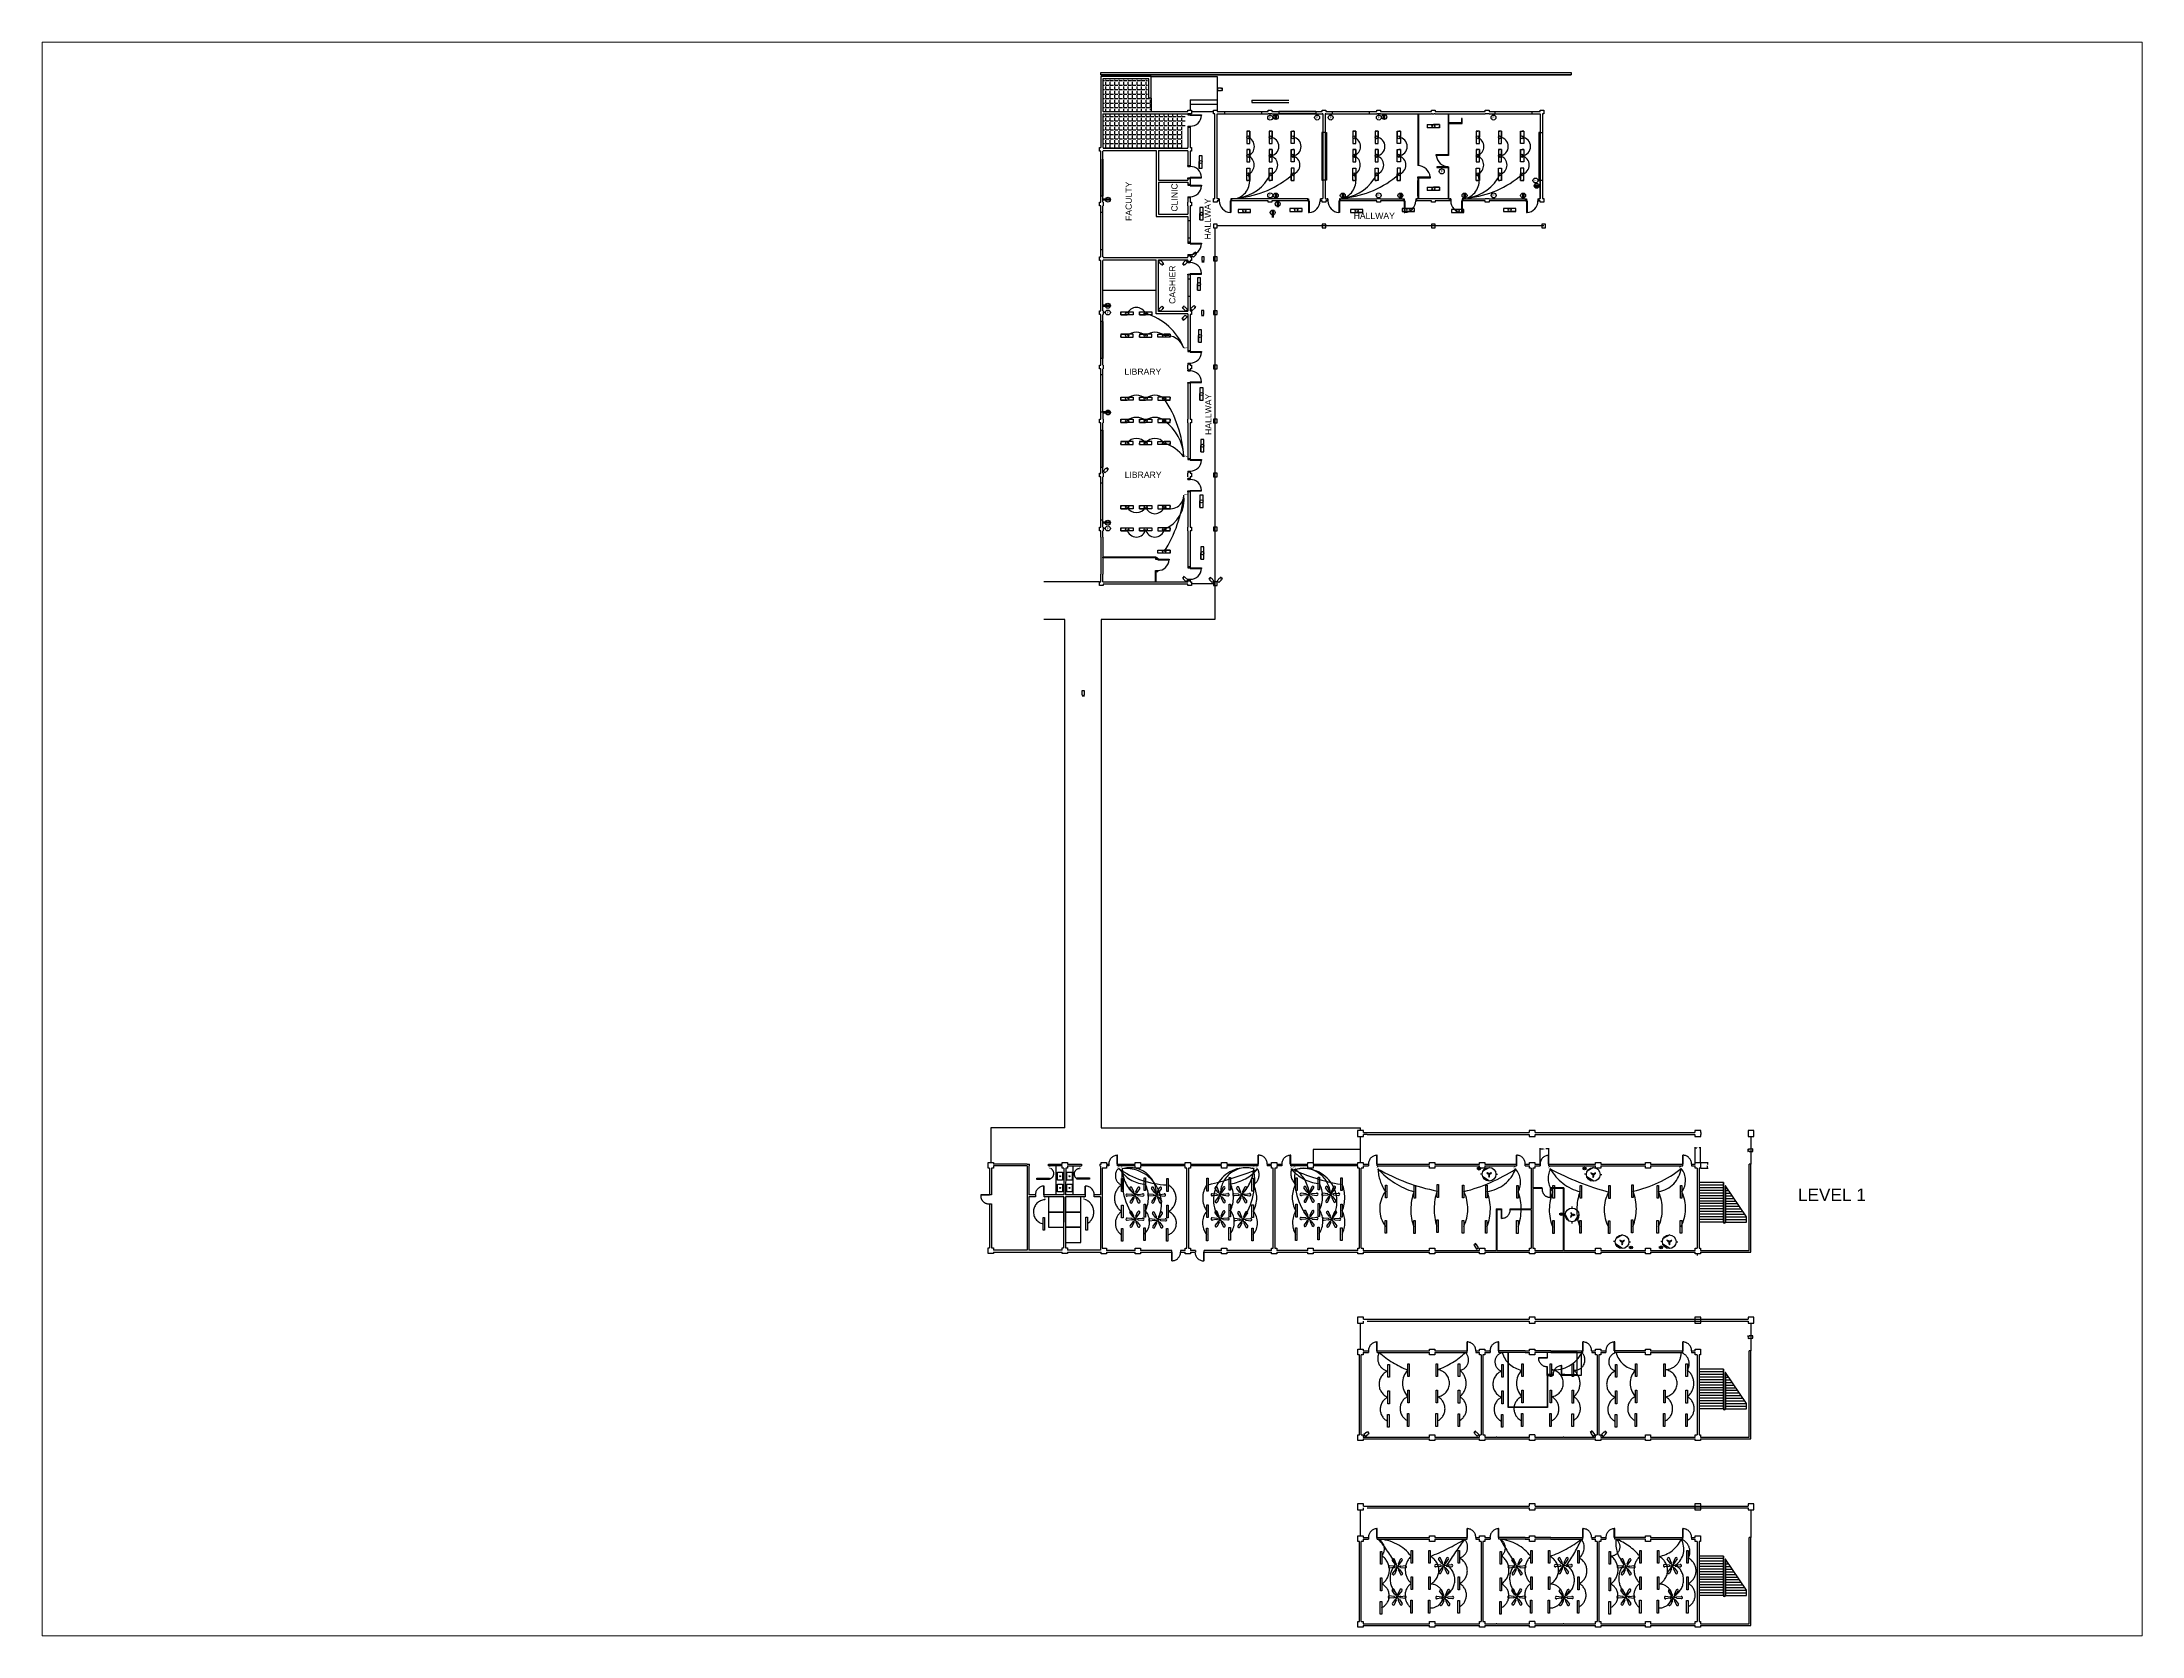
# Paper-space layout 'Layout1' of a CAD drawing. Header units: centimetres. Extents: x 26 to 231, y 20 to 176.
# The model-space entities are those that its viewports show. They can reach past a viewport. Long polylines and large blocks are cut down to what shows.
import ezdxf

# ---------------------------------------------------------------- set-up
doc = ezdxf.new("R2010")
doc.units = ezdxf.units.CM
doc.header["$PDMODE"] = 3
doc.header["$PDSIZE"] = -3
doc.linetypes.add('ACAD_ISO02W100', pattern=[15, 12, -3])
doc.linetypes.add('HIDDEN', pattern=[0.375, 0.25, -0.125])
for name, color, linetype in [('CCTV', 7, 'Continuous'), ('Doors', 130, 'Continuous'), ('ELCETRICAN HIDDEN', 130, 'HIDDEN'), ('Electrical', 50, 'Continuous'), ('electrical hidden', 10, 'Continuous'), ('ELECTRICAL HIDDEN FAN', 210, 'HIDDEN'), ('florecent', 60, 'Continuous'), ('others', 7, 'Continuous'), ('Walls', 210, 'Continuous'), ('whiteboard', 254, 'Continuous')]:
    doc.layers.add(name, color=color, linetype=linetype)
doc.styles.get("Standard").update_dxf_attribs({"font": 'arial.ttf'})
doc.dimstyles.get("Standard").update_dxf_attribs({"dimscale": 30, "dimtxt": 0.18, "dimasz": 0.18, "dimexe": 0.18, "dimexo": 0.0625, "dimgap": 0.09, "dimtad": 0, "dimtih": 1, "dimtoh": 1, "dimdec": 1, "dimzin": 0, "dimdsep": 46, "dimtxsty": 'Standard', "dimcen": 0.09, "dimclrd": 3, "dimclrt": 2, "dimadec": 0, "dimazin": 0, "dimtfac": 1, "dimtdec": 1, "dimtofl": 0, "dimtmove": 0, "dimatfit": 3, "dimfxl": 1, "dimtolj": 1, "dimtzin": 0, "dimarcsym": 0})

# ---------------------------------------------------------------- blocks, each defined once
blk = doc.blocks.new('*U63')
at = {"layer": 'Electrical', "linetype": 'Continuous'}
for p, q in [((-12, 5), (28, 9)), ((-22, 0), (-36, 0)), ((-17, 0), (-22, 0)), ((-12, -5), (26, -9)), ((-12, -6), (-12, -6))]:
    blk.add_line(p, q, dxfattribs=at)
for centre, radius, start, end in [((-12, 0), 5.5, 95.0011, 264.7244), ((26, 0), 9, 262.6286, 106.7121)]:
    blk.add_arc(centre, radius, start, end, dxfattribs=at)
blk = doc.blocks.new('*U64')
at = {"layer": 'Electrical', "color": 0, "linetype": 'ByBlock', "lineweight": -2, "transparency": 16777216}
for p, rotation in [((-1253, 436), 180), ((-1234, 470), 119.9999999999999), ((-1233, 403), 239.9999999999999), ((-1196, 470), 59.99999999999997), ((-1195, 403), 300)]:
    blk.add_blockref('*U63', p, dxfattribs=dict(at, rotation=rotation))
blk.add_blockref('*U63', (-1176, 437), dxfattribs=at)
blk = doc.blocks.new('*U65')
at = {"layer": 'Electrical', "linetype": 'Continuous'}
for p, q in [((-12, 5), (28, 9)), ((-22, 0), (-36, 0)), ((-17, 0), (-22, 0)), ((-12, -5), (26, -9)), ((-12, -6), (-12, -6))]:
    blk.add_line(p, q, dxfattribs=at)
for centre, radius, start, end in [((-12, 0), 5.5, 95.0011, 264.7244), ((26, 0), 9, 262.6286, 106.7121)]:
    blk.add_arc(centre, radius, start, end, dxfattribs=at)
blk = doc.blocks.new('*U66')
at = {"layer": 'Electrical', "color": 0, "linetype": 'ByBlock', "lineweight": -2, "transparency": 16777216}
for p, rotation in [((-1253, 436), 180), ((-1234, 470), 119.9999999999999), ((-1233, 403), 239.9999999999999), ((-1196, 470), 59.99999999999997), ((-1195, 403), 300)]:
    blk.add_blockref('*U65', p, dxfattribs=dict(at, rotation=rotation))
blk.add_blockref('*U65', (-1176, 437), dxfattribs=at)
blk = doc.blocks.new('*U67')
at = {"layer": 'Electrical', "linetype": 'Continuous'}
for p, q in [((-12, 5), (28, 9)), ((-22, 0), (-36, 0)), ((-17, 0), (-22, 0)), ((-12, -5), (26, -9)), ((-12, -6), (-12, -6))]:
    blk.add_line(p, q, dxfattribs=at)
for centre, radius, start, end in [((-12, 0), 5.5, 95.0011, 264.7244), ((26, 0), 9, 262.6286, 106.7121)]:
    blk.add_arc(centre, radius, start, end, dxfattribs=at)
blk = doc.blocks.new('*U68')
at = {"layer": 'Electrical', "color": 0, "linetype": 'ByBlock', "lineweight": -2, "transparency": 16777216}
for p, rotation in [((-1253, 436), 180), ((-1234, 470), 119.9999999999999), ((-1233, 403), 239.9999999999999), ((-1196, 470), 59.99999999999997), ((-1195, 403), 300)]:
    blk.add_blockref('*U67', p, dxfattribs=dict(at, rotation=rotation))
blk.add_blockref('*U67', (-1176, 437), dxfattribs=at)
blk = doc.blocks.new('*U69')
at = {"layer": 'Electrical', "linetype": 'Continuous'}
for p, q in [((-12, 5), (28, 9)), ((-22, 0), (-36, 0)), ((-17, 0), (-22, 0)), ((-12, -5), (26, -9)), ((-12, -6), (-12, -6))]:
    blk.add_line(p, q, dxfattribs=at)
for centre, radius, start, end in [((-12, 0), 5.5, 95.0011, 264.7244), ((26, 0), 9, 262.6286, 106.7121)]:
    blk.add_arc(centre, radius, start, end, dxfattribs=at)
blk = doc.blocks.new('*U70')
at = {"layer": 'Electrical', "color": 0, "linetype": 'ByBlock', "lineweight": -2, "transparency": 16777216}
for p, rotation in [((-1253, 436), 180), ((-1234, 470), 119.9999999999999), ((-1233, 403), 239.9999999999999), ((-1196, 470), 59.99999999999997), ((-1195, 403), 300)]:
    blk.add_blockref('*U69', p, dxfattribs=dict(at, rotation=rotation))
blk.add_blockref('*U69', (-1176, 437), dxfattribs=at)
blk = doc.blocks.new('*U71')
at = {"layer": 'Electrical', "linetype": 'Continuous'}
for p, q in [((-12, 5), (28, 9)), ((-22, 0), (-36, 0)), ((-17, 0), (-22, 0)), ((-12, -5), (26, -9)), ((-12, -6), (-12, -6))]:
    blk.add_line(p, q, dxfattribs=at)
for centre, radius, start, end in [((-12, 0), 5.5, 95.0011, 264.7244), ((26, 0), 9, 262.6286, 106.7121)]:
    blk.add_arc(centre, radius, start, end, dxfattribs=at)
blk = doc.blocks.new('*U72')
at = {"layer": 'Electrical', "color": 0, "linetype": 'ByBlock', "lineweight": -2, "transparency": 16777216}
for p, rotation in [((-1253, 436), 180), ((-1234, 470), 119.9999999999999), ((-1233, 403), 239.9999999999999), ((-1196, 470), 59.99999999999997), ((-1195, 403), 300)]:
    blk.add_blockref('*U71', p, dxfattribs=dict(at, rotation=rotation))
blk.add_blockref('*U71', (-1176, 437), dxfattribs=at)
blk = doc.blocks.new('*U73')
at = {"layer": 'Electrical', "linetype": 'Continuous'}
for p, q in [((-12, 5), (28, 9)), ((-22, 0), (-36, 0)), ((-17, 0), (-22, 0)), ((-12, -5), (26, -9)), ((-12, -6), (-12, -6))]:
    blk.add_line(p, q, dxfattribs=at)
for centre, radius, start, end in [((-12, 0), 5.5, 95.0011, 264.7244), ((26, 0), 9, 262.6286, 106.7121)]:
    blk.add_arc(centre, radius, start, end, dxfattribs=at)
blk = doc.blocks.new('*U74')
at = {"layer": 'Electrical', "color": 0, "linetype": 'ByBlock', "lineweight": -2, "transparency": 16777216}
for p, rotation in [((-1253, 436), 180), ((-1234, 470), 119.9999999999999), ((-1233, 403), 239.9999999999999), ((-1196, 470), 59.99999999999997), ((-1195, 403), 300)]:
    blk.add_blockref('*U73', p, dxfattribs=dict(at, rotation=rotation))
blk.add_blockref('*U73', (-1176, 437), dxfattribs=at)
blk = doc.blocks.new('*U75')
at = {"layer": 'Electrical', "linetype": 'Continuous'}
for p, q in [((-12, 5), (28, 9)), ((-22, 0), (-36, 0)), ((-17, 0), (-22, 0)), ((-12, -5), (26, -9)), ((-12, -6), (-12, -6))]:
    blk.add_line(p, q, dxfattribs=at)
for centre, radius, start, end in [((-12, 0), 5.5, 95.0011, 264.7244), ((26, 0), 9, 262.6286, 106.7121)]:
    blk.add_arc(centre, radius, start, end, dxfattribs=at)
blk = doc.blocks.new('*U76')
at = {"layer": 'Electrical', "color": 0, "linetype": 'ByBlock', "lineweight": -2, "transparency": 16777216}
for p, rotation in [((-1253, 436), 180), ((-1234, 470), 119.9999999999999), ((-1233, 403), 239.9999999999999), ((-1196, 470), 59.99999999999997), ((-1195, 403), 300)]:
    blk.add_blockref('*U75', p, dxfattribs=dict(at, rotation=rotation))
blk.add_blockref('*U75', (-1176, 437), dxfattribs=at)
blk = doc.blocks.new('*U77')
at = {"layer": 'Electrical', "linetype": 'Continuous'}
for p, q in [((-12, 5), (28, 9)), ((-22, 0), (-36, 0)), ((-17, 0), (-22, 0)), ((-12, -5), (26, -9)), ((-12, -6), (-12, -6))]:
    blk.add_line(p, q, dxfattribs=at)
for centre, radius, start, end in [((-12, 0), 5.5, 95.0011, 264.7244), ((26, 0), 9, 262.6286, 106.7121)]:
    blk.add_arc(centre, radius, start, end, dxfattribs=at)
blk = doc.blocks.new('*U78')
at = {"layer": 'Electrical', "color": 0, "linetype": 'ByBlock', "lineweight": -2, "transparency": 16777216}
for p, rotation in [((-1253, 436), 180), ((-1234, 470), 119.9999999999999), ((-1233, 403), 239.9999999999999), ((-1196, 470), 59.99999999999997), ((-1195, 403), 300)]:
    blk.add_blockref('*U77', p, dxfattribs=dict(at, rotation=rotation))
blk.add_blockref('*U77', (-1176, 437), dxfattribs=at)
blk = doc.blocks.new('*U79')
at = {"layer": 'Electrical', "linetype": 'Continuous'}
for p, q in [((-12, 5), (28, 9)), ((-22, 0), (-36, 0)), ((-17, 0), (-22, 0)), ((-12, -5), (26, -9)), ((-12, -6), (-12, -6))]:
    blk.add_line(p, q, dxfattribs=at)
for centre, radius, start, end in [((-12, 0), 5.5, 95.0011, 264.7244), ((26, 0), 9, 262.6286, 106.7121)]:
    blk.add_arc(centre, radius, start, end, dxfattribs=at)
blk = doc.blocks.new('*U80')
at = {"layer": 'Electrical', "color": 0, "linetype": 'ByBlock', "lineweight": -2, "transparency": 16777216}
for p, rotation in [((-1253, 436), 180), ((-1234, 470), 119.9999999999999), ((-1233, 403), 239.9999999999999), ((-1196, 470), 59.99999999999997), ((-1195, 403), 300)]:
    blk.add_blockref('*U79', p, dxfattribs=dict(at, rotation=rotation))
blk.add_blockref('*U79', (-1176, 437), dxfattribs=at)
blk = doc.blocks.new('*U81')
at = {"layer": 'Electrical', "linetype": 'Continuous'}
for p, q in [((-12, 5), (28, 9)), ((-22, 0), (-36, 0)), ((-17, 0), (-22, 0)), ((-12, -5), (26, -9)), ((-12, -6), (-12, -6))]:
    blk.add_line(p, q, dxfattribs=at)
for centre, radius, start, end in [((-12, 0), 5.5, 95.0011, 264.7244), ((26, 0), 9, 262.6286, 106.7121)]:
    blk.add_arc(centre, radius, start, end, dxfattribs=at)
blk = doc.blocks.new('*U82')
at = {"layer": 'Electrical', "color": 0, "linetype": 'ByBlock', "lineweight": -2, "transparency": 16777216}
for p, rotation in [((-1253, 436), 180), ((-1234, 470), 119.9999999999999), ((-1233, 403), 239.9999999999999), ((-1196, 470), 59.99999999999997), ((-1195, 403), 300)]:
    blk.add_blockref('*U81', p, dxfattribs=dict(at, rotation=rotation))
blk.add_blockref('*U81', (-1176, 437), dxfattribs=at)
blk = doc.blocks.new('*U83')
at = {"layer": 'Electrical', "linetype": 'Continuous'}
for p, q in [((-12, 5), (28, 9)), ((-22, 0), (-36, 0)), ((-17, 0), (-22, 0)), ((-12, -5), (26, -9)), ((-12, -6), (-12, -6))]:
    blk.add_line(p, q, dxfattribs=at)
for centre, radius, start, end in [((-12, 0), 5.5, 95.0011, 264.7244), ((26, 0), 9, 262.6286, 106.7121)]:
    blk.add_arc(centre, radius, start, end, dxfattribs=at)
blk = doc.blocks.new('*U84')
at = {"layer": 'Electrical', "color": 0, "linetype": 'ByBlock', "lineweight": -2, "transparency": 16777216}
for p, rotation in [((-1253, 436), 180), ((-1234, 470), 119.9999999999999), ((-1233, 403), 239.9999999999999), ((-1196, 470), 59.99999999999997), ((-1195, 403), 300)]:
    blk.add_blockref('*U83', p, dxfattribs=dict(at, rotation=rotation))
blk.add_blockref('*U83', (-1176, 437), dxfattribs=at)
blk = doc.blocks.new('*U85')
at = {"layer": 'Electrical', "linetype": 'Continuous'}
for p, q in [((-12, 5), (28, 9)), ((-22, 0), (-36, 0)), ((-17, 0), (-22, 0)), ((-12, -5), (26, -9)), ((-12, -6), (-12, -6))]:
    blk.add_line(p, q, dxfattribs=at)
for centre, radius, start, end in [((-12, 0), 5.5, 95.0011, 264.7244), ((26, 0), 9, 262.6286, 106.7121)]:
    blk.add_arc(centre, radius, start, end, dxfattribs=at)
blk = doc.blocks.new('*U86')
at = {"layer": 'Electrical', "color": 0, "linetype": 'ByBlock', "lineweight": -2, "transparency": 16777216}
for p, rotation in [((-1253, 436), 180), ((-1234, 470), 119.9999999999999), ((-1233, 403), 239.9999999999999), ((-1196, 470), 59.99999999999997), ((-1195, 403), 300)]:
    blk.add_blockref('*U85', p, dxfattribs=dict(at, rotation=rotation))
blk.add_blockref('*U85', (-1176, 437), dxfattribs=at)
blk = doc.blocks.new('*D88')
at = {"layer": 'Defpoints', "color": 0, "linetype": 'Continuous', "lineweight": -2, "transparency": 16777216}
for p, q in [((11211, -4158), (11270, -4158)), ((11211, -4203), (11270, -4203))]:
    blk.add_line(p, q, dxfattribs=at)
at = {"layer": 'Defpoints', "color": 3, "linetype": 'Continuous', "lineweight": -2, "transparency": 16777216}
for p, q in [((11265, -4163), (11265, -4175)), ((11265, -4198), (11265, -4186))]:
    blk.add_line(p, q, dxfattribs=at)
at = {"layer": 'Defpoints', "color": 0, "linetype": 'Continuous', "transparency": 16777216}
for p in [(11209, -4158), (11209, -4203), (11265, -4158)]:
    blk.add_point(p, dxfattribs=at)
at = {"layer": 'Defpoints', "color": 3, "linetype": 'Continuous', "transparency": 16777216}
for points in [[(11264, -4163), (11266, -4163), (11265, -4158)], [(11264, -4198), (11266, -4198), (11265, -4203)]]:
    blk.add_solid(points, dxfattribs=at)
at = {"layer": 'Defpoints', "color": 2, "linetype": 'Continuous', "transparency": 16777216, "insert": (11265, -4181), "char_height": 5.4, "attachment_point": 5}
blk.add_mtext('\\A1;45.0', dxfattribs=at)
blk = doc.blocks.new('*D89')
at = {"layer": 'Defpoints', "color": 0, "linetype": 'Continuous', "lineweight": -2, "transparency": 16777216}
for p, q in [((11166, -4156), (11166, -4034)), ((11209, -4156), (11209, -4034))]:
    blk.add_line(p, q, dxfattribs=at)
at = {"layer": 'Defpoints', "color": 3, "linetype": 'Continuous', "lineweight": -2, "transparency": 16777216}
for p, q in [((11171, -4039), (11177, -4039)), ((11203, -4039), (11197, -4039))]:
    blk.add_line(p, q, dxfattribs=at)
at = {"layer": 'Defpoints', "color": 0, "linetype": 'Continuous', "transparency": 16777216}
for p in [(11166, -4039), (11166, -4158), (11209, -4158)]:
    blk.add_point(p, dxfattribs=at)
at = {"layer": 'Defpoints', "color": 3, "linetype": 'Continuous', "transparency": 16777216}
for points in [[(11171, -4038), (11171, -4040), (11166, -4039)], [(11203, -4038), (11203, -4040), (11209, -4039)]]:
    blk.add_solid(points, dxfattribs=at)
at = {"layer": 'Defpoints', "color": 2, "linetype": 'Continuous', "transparency": 16777216, "insert": (11187, -4039), "char_height": 5.4, "attachment_point": 5}
blk.add_mtext('\\A1;43.0', dxfattribs=at)
blk = doc.blocks.new('*D90')
at = {"layer": 'Defpoints', "color": 0, "linetype": 'Continuous', "lineweight": -2, "transparency": 16777216}
for p, q in [((9908, -4183), (9908, -4043)), ((9979, -4183), (9979, -4043))]:
    blk.add_line(p, q, dxfattribs=at)
at = {"layer": 'Defpoints', "color": 3, "linetype": 'Continuous', "lineweight": -2, "transparency": 16777216}
for p, q in [((9913, -4048), (9934, -4048)), ((9974, -4048), (9953, -4048))]:
    blk.add_line(p, q, dxfattribs=at)
at = {"layer": 'Defpoints', "color": 0, "linetype": 'Continuous', "transparency": 16777216}
for p in [(9908, -4048), (9908, -4185), (9979, -4185)]:
    blk.add_point(p, dxfattribs=at)
at = {"layer": 'Defpoints', "color": 3, "linetype": 'Continuous', "transparency": 16777216}
for points in [[(9913, -4048), (9913, -4049), (9908, -4048)], [(9974, -4048), (9974, -4049), (9979, -4048)]]:
    blk.add_solid(points, dxfattribs=at)
at = {"layer": 'Defpoints', "color": 2, "linetype": 'Continuous', "transparency": 16777216, "insert": (9944, -4048), "char_height": 5.4, "attachment_point": 5}
blk.add_mtext('\\A1;71.5', dxfattribs=at)
blk = doc.blocks.new('*U129')
at = {"layer": 'Electrical', "linetype": 'Continuous'}
for p, q in [((-12, 5), (28, 9)), ((-22, 0), (-36, 0)), ((-17, 0), (-22, 0)), ((-12, -5), (26, -9)), ((-12, -6), (-12, -6))]:
    blk.add_line(p, q, dxfattribs=at)
for centre, radius, start, end in [((-12, 0), 5.5, 95.0011, 264.7244), ((26, 0), 9, 262.6286, 106.7121)]:
    blk.add_arc(centre, radius, start, end, dxfattribs=at)
blk = doc.blocks.new('*U130')
at = {"layer": 'Electrical', "color": 0, "linetype": 'ByBlock', "lineweight": -2, "transparency": 16777216}
for p, rotation in [((-1253, 436), 180), ((-1234, 470), 119.9999999999999), ((-1233, 403), 239.9999999999999), ((-1196, 470), 59.99999999999997), ((-1195, 403), 300)]:
    blk.add_blockref('*U129', p, dxfattribs=dict(at, rotation=rotation))
blk.add_blockref('*U129', (-1176, 437), dxfattribs=at)
blk = doc.blocks.new('*U123')
at = {"layer": 'Electrical', "linetype": 'Continuous'}
for p, q in [((-12, 5), (28, 9)), ((-22, 0), (-36, 0)), ((-17, 0), (-22, 0)), ((-12, -5), (26, -9)), ((-12, -6), (-12, -6))]:
    blk.add_line(p, q, dxfattribs=at)
for centre, radius, start, end in [((-12, 0), 5.5, 95.0011, 264.7244), ((26, 0), 9, 262.6286, 106.7121)]:
    blk.add_arc(centre, radius, start, end, dxfattribs=at)
blk = doc.blocks.new('*U124')
at = {"layer": 'Electrical', "color": 0, "linetype": 'ByBlock', "lineweight": -2, "transparency": 16777216}
for p, rotation in [((-1253, 436), 180), ((-1234, 470), 119.9999999999999), ((-1233, 403), 239.9999999999999), ((-1196, 470), 59.99999999999997), ((-1195, 403), 300)]:
    blk.add_blockref('*U123', p, dxfattribs=dict(at, rotation=rotation))
blk.add_blockref('*U123', (-1176, 437), dxfattribs=at)
blk = doc.blocks.new('*U125')
at = {"layer": 'Electrical', "linetype": 'Continuous'}
for p, q in [((-12, 5), (28, 9)), ((-22, 0), (-36, 0)), ((-17, 0), (-22, 0)), ((-12, -5), (26, -9)), ((-12, -6), (-12, -6))]:
    blk.add_line(p, q, dxfattribs=at)
for centre, radius, start, end in [((-12, 0), 5.5, 95.0011, 264.7244), ((26, 0), 9, 262.6286, 106.7121)]:
    blk.add_arc(centre, radius, start, end, dxfattribs=at)
blk = doc.blocks.new('*U126')
at = {"layer": 'Electrical', "color": 0, "linetype": 'ByBlock', "lineweight": -2, "transparency": 16777216}
for p, rotation in [((-1253, 436), 180), ((-1234, 470), 119.9999999999999), ((-1233, 403), 239.9999999999999), ((-1196, 470), 59.99999999999997), ((-1195, 403), 300)]:
    blk.add_blockref('*U125', p, dxfattribs=dict(at, rotation=rotation))
blk.add_blockref('*U125', (-1176, 437), dxfattribs=at)
blk = doc.blocks.new('*U127')
at = {"layer": 'Electrical', "linetype": 'Continuous'}
for p, q in [((-12, 5), (28, 9)), ((-22, 0), (-36, 0)), ((-17, 0), (-22, 0)), ((-12, -5), (26, -9)), ((-12, -6), (-12, -6))]:
    blk.add_line(p, q, dxfattribs=at)
for centre, radius, start, end in [((-12, 0), 5.5, 95.0011, 264.7244), ((26, 0), 9, 262.6286, 106.7121)]:
    blk.add_arc(centre, radius, start, end, dxfattribs=at)
blk = doc.blocks.new('*U128')
at = {"layer": 'Electrical', "color": 0, "linetype": 'ByBlock', "lineweight": -2, "transparency": 16777216}
for p, rotation in [((-1253, 436), 180), ((-1234, 470), 119.9999999999999), ((-1233, 403), 239.9999999999999), ((-1196, 470), 59.99999999999997), ((-1195, 403), 300)]:
    blk.add_blockref('*U127', p, dxfattribs=dict(at, rotation=rotation))
blk.add_blockref('*U127', (-1176, 437), dxfattribs=at)
blk = doc.blocks.new('*U137')
at = {"layer": 'Electrical', "linetype": 'Continuous'}
for p, q in [((-12, 5), (28, 9)), ((-22, 0), (-36, 0)), ((-17, 0), (-22, 0)), ((-12, -5), (26, -9)), ((-12, -6), (-12, -6))]:
    blk.add_line(p, q, dxfattribs=at)
for centre, radius, start, end in [((-12, 0), 5.5, 95.0011, 264.7244), ((26, 0), 9, 262.6286, 106.7121)]:
    blk.add_arc(centre, radius, start, end, dxfattribs=at)
blk = doc.blocks.new('*U138')
at = {"layer": 'Electrical', "color": 0, "linetype": 'ByBlock', "lineweight": -2, "transparency": 16777216}
for p, rotation in [((-1253, 436), 180), ((-1234, 470), 119.9999999999999), ((-1233, 403), 239.9999999999999), ((-1196, 470), 59.99999999999997), ((-1195, 403), 300)]:
    blk.add_blockref('*U137', p, dxfattribs=dict(at, rotation=rotation))
blk.add_blockref('*U137', (-1176, 437), dxfattribs=at)
blk = doc.blocks.new('*U131')
at = {"layer": 'Electrical', "linetype": 'Continuous'}
for p, q in [((-12, 5), (28, 9)), ((-22, 0), (-36, 0)), ((-17, 0), (-22, 0)), ((-12, -5), (26, -9)), ((-12, -6), (-12, -6))]:
    blk.add_line(p, q, dxfattribs=at)
for centre, radius, start, end in [((-12, 0), 5.5, 95.0011, 264.7244), ((26, 0), 9, 262.6286, 106.7121)]:
    blk.add_arc(centre, radius, start, end, dxfattribs=at)
blk = doc.blocks.new('*U132')
at = {"layer": 'Electrical', "color": 0, "linetype": 'ByBlock', "lineweight": -2, "transparency": 16777216}
for p, rotation in [((-1253, 436), 180), ((-1234, 470), 119.9999999999999), ((-1233, 403), 239.9999999999999), ((-1196, 470), 59.99999999999997), ((-1195, 403), 300)]:
    blk.add_blockref('*U131', p, dxfattribs=dict(at, rotation=rotation))
blk.add_blockref('*U131', (-1176, 437), dxfattribs=at)
blk = doc.blocks.new('*U133')
at = {"layer": 'Electrical', "linetype": 'Continuous'}
for p, q in [((-12, 5), (28, 9)), ((-22, 0), (-36, 0)), ((-17, 0), (-22, 0)), ((-12, -5), (26, -9)), ((-12, -6), (-12, -6))]:
    blk.add_line(p, q, dxfattribs=at)
for centre, radius, start, end in [((-12, 0), 5.5, 95.0011, 264.7244), ((26, 0), 9, 262.6286, 106.7121)]:
    blk.add_arc(centre, radius, start, end, dxfattribs=at)
blk = doc.blocks.new('*U134')
at = {"layer": 'Electrical', "color": 0, "linetype": 'ByBlock', "lineweight": -2, "transparency": 16777216}
for p, rotation in [((-1253, 436), 180), ((-1234, 470), 119.9999999999999), ((-1233, 403), 239.9999999999999), ((-1196, 470), 59.99999999999997), ((-1195, 403), 300)]:
    blk.add_blockref('*U133', p, dxfattribs=dict(at, rotation=rotation))
blk.add_blockref('*U133', (-1176, 437), dxfattribs=at)
blk = doc.blocks.new('*U135')
at = {"layer": 'Electrical', "linetype": 'Continuous'}
for p, q in [((-12, 5), (28, 9)), ((-22, 0), (-36, 0)), ((-17, 0), (-22, 0)), ((-12, -5), (26, -9)), ((-12, -6), (-12, -6))]:
    blk.add_line(p, q, dxfattribs=at)
for centre, radius, start, end in [((-12, 0), 5.5, 95.0011, 264.7244), ((26, 0), 9, 262.6286, 106.7121)]:
    blk.add_arc(centre, radius, start, end, dxfattribs=at)
blk = doc.blocks.new('*U136')
at = {"layer": 'Electrical', "color": 0, "linetype": 'ByBlock', "lineweight": -2, "transparency": 16777216}
for p, rotation in [((-1253, 436), 180), ((-1234, 470), 119.9999999999999), ((-1233, 403), 239.9999999999999), ((-1196, 470), 59.99999999999997), ((-1195, 403), 300)]:
    blk.add_blockref('*U135', p, dxfattribs=dict(at, rotation=rotation))
blk.add_blockref('*U135', (-1176, 437), dxfattribs=at)
blk = doc.blocks.new('*U145')
at = {"layer": 'Electrical', "linetype": 'Continuous'}
for p, q in [((-12, 5), (28, 9)), ((-22, 0), (-36, 0)), ((-17, 0), (-22, 0)), ((-12, -5), (26, -9)), ((-12, -6), (-12, -6))]:
    blk.add_line(p, q, dxfattribs=at)
for centre, radius, start, end in [((-12, 0), 5.5, 95.0011, 264.7244), ((26, 0), 9, 262.6286, 106.7121)]:
    blk.add_arc(centre, radius, start, end, dxfattribs=at)
blk = doc.blocks.new('*U146')
at = {"layer": 'Electrical', "color": 0, "linetype": 'ByBlock', "lineweight": -2, "transparency": 16777216}
for p, rotation in [((-1253, 436), 180), ((-1234, 470), 119.9999999999999), ((-1233, 403), 239.9999999999999), ((-1196, 470), 59.99999999999997), ((-1195, 403), 300)]:
    blk.add_blockref('*U145', p, dxfattribs=dict(at, rotation=rotation))
blk.add_blockref('*U145', (-1176, 437), dxfattribs=at)
blk = doc.blocks.new('*U139')
at = {"layer": 'Electrical', "linetype": 'Continuous'}
for p, q in [((-12, 5), (28, 9)), ((-22, 0), (-36, 0)), ((-17, 0), (-22, 0)), ((-12, -5), (26, -9)), ((-12, -6), (-12, -6))]:
    blk.add_line(p, q, dxfattribs=at)
for centre, radius, start, end in [((-12, 0), 5.5, 95.0011, 264.7244), ((26, 0), 9, 262.6286, 106.7121)]:
    blk.add_arc(centre, radius, start, end, dxfattribs=at)
blk = doc.blocks.new('*U140')
at = {"layer": 'Electrical', "color": 0, "linetype": 'ByBlock', "lineweight": -2, "transparency": 16777216}
for p, rotation in [((-1253, 436), 180), ((-1234, 470), 119.9999999999999), ((-1233, 403), 239.9999999999999), ((-1196, 470), 59.99999999999997), ((-1195, 403), 300)]:
    blk.add_blockref('*U139', p, dxfattribs=dict(at, rotation=rotation))
blk.add_blockref('*U139', (-1176, 437), dxfattribs=at)
blk = doc.blocks.new('*U141')
at = {"layer": 'Electrical', "linetype": 'Continuous'}
for p, q in [((-12, 5), (28, 9)), ((-22, 0), (-36, 0)), ((-17, 0), (-22, 0)), ((-12, -5), (26, -9)), ((-12, -6), (-12, -6))]:
    blk.add_line(p, q, dxfattribs=at)
for centre, radius, start, end in [((-12, 0), 5.5, 95.0011, 264.7244), ((26, 0), 9, 262.6286, 106.7121)]:
    blk.add_arc(centre, radius, start, end, dxfattribs=at)
blk = doc.blocks.new('*U142')
at = {"layer": 'Electrical', "color": 0, "linetype": 'ByBlock', "lineweight": -2, "transparency": 16777216}
for p, rotation in [((-1253, 436), 180), ((-1234, 470), 119.9999999999999), ((-1233, 403), 239.9999999999999), ((-1196, 470), 59.99999999999997), ((-1195, 403), 300)]:
    blk.add_blockref('*U141', p, dxfattribs=dict(at, rotation=rotation))
blk.add_blockref('*U141', (-1176, 437), dxfattribs=at)
blk = doc.blocks.new('*U143')
at = {"layer": 'Electrical', "linetype": 'Continuous'}
for p, q in [((-12, 5), (28, 9)), ((-22, 0), (-36, 0)), ((-17, 0), (-22, 0)), ((-12, -5), (26, -9)), ((-12, -6), (-12, -6))]:
    blk.add_line(p, q, dxfattribs=at)
for centre, radius, start, end in [((-12, 0), 5.5, 95.0011, 264.7244), ((26, 0), 9, 262.6286, 106.7121)]:
    blk.add_arc(centre, radius, start, end, dxfattribs=at)
blk = doc.blocks.new('*U144')
at = {"layer": 'Electrical', "color": 0, "linetype": 'ByBlock', "lineweight": -2, "transparency": 16777216}
for p, rotation in [((-1253, 436), 180), ((-1234, 470), 119.9999999999999), ((-1233, 403), 239.9999999999999), ((-1196, 470), 59.99999999999997), ((-1195, 403), 300)]:
    blk.add_blockref('*U143', p, dxfattribs=dict(at, rotation=rotation))
blk.add_blockref('*U143', (-1176, 437), dxfattribs=at)

msp = doc.modelspace()

# ---------------------------------------------------------------- hatches: boundary and pattern name
at = {"layer": 'Walls'}
h = msp.add_hatch(dxfattribs=at)
h.set_pattern_fill('ANGLE', color=0, scale=5.2)
h.set_pattern_definition([(0, (4280, -4), (0, 36.322), [26.416, -9.906]), (90, (4280, -4), (-36.322, 2e-15), [26.416, -9.906])])
h.paths.add_polyline_path([(6725, 4611), (6720, 4611), (6720, 4616), (6370, 4616), (6370, 4611), (6365, 4611), (6365, 4366), (6370, 4366), (6370, 4361), (6725, 4361), (6725, 4371), (6755, 4371), (6755, 4471.5), (6725, 4471.5)])
h.paths.add_polyline_path([(7035, 4321.17), (7005, 4321.17), (7005, 4326), (7000, 4326), (7000, 4331), (6370, 4331), (6370, 4326), (6365, 4326), (6365, 4066), (6370, 4066), (6370, 4061), (7000, 4061), (7000, 4066), (7005, 4066), (7005, 4220.67), (7035, 4220.67)])

# ---------------------------------------------------------------- linework, layer by layer
for p, q in [((7760, 4295.27), (7760, 4334)), ((7770, 4295.27), (7770, 4334)), ((8640, 4295.27), (8640, 4334)), ((8650, 4295.27), (8650, 4334)), ((9860.64, 3761.36), (9899.36, 3761.36)), ((9860.64, 3761.36), (9908, 3761.36)), ((9860.64, 3751.36), (9899.36, 3751.36)), ((9860.64, 3751.36), (9908, 3751.36)), ((6378.64, 3649.5), (6365, 3649.5)), ((6378.64, 3639.5), (6365, 3639.5)), ((6424.36, 3649.5), (6385.64, 3649.5)), ((6424.36, 3639.5), (6385.64, 3639.5)), ((7760, 3697.73), (7760, 3659)), ((7770, 3697.73), (7770, 3659)), ((7775, 3629.36), (7775, 3590.64)), ((7785, 3629.36), (7785, 3590.64)), ((8303, 3697.72), (8303, 3658.99)), ((8313, 3697.72), (8313, 3658.99)), ((8770, 3697.73), (8770, 3659)), ((8780, 3697.73), (8780, 3659)), ((9290, 3697.72), (9290, 3658.99)), ((9300, 3697.72), (9300, 3658.99)), ((9765, 3697.73), (9765, 3659)), ((9775, 3697.73), (9775, 3659)), ((7735, 3559.36), (7735, 3500)), ((7745, 3559.36), (7745, 3500)), ((6377.64, 2790), (6364, 2790)), ((6377.64, 2780), (6364, 2780)), ((6384, 2730), (6365, 2730)), ((6384.64, 2790), (6370, 2790)), ((6423.36, 2790), (6384.64, 2790)), ((6423.36, 2780), (6384.64, 2780)), ((6378.64, 1925), (6365, 1925)), ((6378.64, 1915), (6365, 1915)), ((6424.36, 1925), (6385.64, 1925)), ((6424.36, 1915), (6385.64, 1915)), ((6377.64, 1031.77), (6364, 1031.77)), ((6377.64, 1021.77), (6364, 1021.77)), ((6423.36, 1031.77), (6384.64, 1031.77)), ((6423.36, 1021.77), (6384.64, 1021.77)), ((6384, 980), (6365, 980)), ((5748.12, -4171), (5769.62, -4171)), ((5748.12, -4186.2), (5748.12, -4868.71)), ((5763.32, -4186.01), (5763.32, -4420.65)), ((5763.32, -4186.01), (5769.62, -4186.01)), ((5769.62, -4186.01), (5769.62, -4170.57)), ((5922.19, -4171), (6034, -4171)), ((5922.48, -4185.77), (5922.19, -4171)), ((6034, -4185.77), (5922.48, -4185.77)), ((6046.91, -4203), (6046.03, -4420.65)), ((6062.11, -4203), (6061.23, -4420.65)), ((6077, -4171), (6188.82, -4171)), ((6077, -4185.83), (6188.82, -4185.83)), ((6188.82, -4171), (6188.82, -4185.83)), ((6339.62, -4171), (6339.62, -4186.2)), ((6339.62, -4171), (6350, -4171)), ((6343.71, -4186.59), (6339.62, -4186.2)), ((6343.71, -4186.59), (6343.71, -4420.65)), ((6357.71, -4203), (6357.71, -4851.91)), ((6393, -4171), (6411.37, -4171)), ((6411.37, -4185), (6393, -4185)), ((6479.87, -4171), (6479.87, -4099.5)), ((6482.87, -4099.5), (6479.87, -4099.5)), ((6482.87, -4171), (6482.87, -4099.5)), ((6482.87, -4171), (6625, -4171)), ((6625, -4185), (6482.87, -4185)), ((6668, -4171), (7030, -4171)), ((7030, -4185), (6668, -4185)), ((7043.91, -4851.91), (7043.91, -4203)), ((7057.91, -4203), (7057.91, -4851.91)), ((7073, -4171), (7325, -4171)), ((7325, -4185), (7073, -4185)), ((7368, -4171), (7622.56, -4171)), ((7622.56, -4185), (7368, -4185)), ((7622.56, -4171), (7622.56, -4099.5)), ((7625.56, -4099.5), (7622.56, -4099.5)), ((7625.56, -4171), (7625.56, -4099.5)), ((7694.06, -4171), (7730, -4171)), ((7730, -4185), (7694.06, -4185)), ((7744.11, -4851.91), (7744.11, -4203)), ((7758.11, -4203), (7758.11, -4851.91)), ((7773, -4171), (7814.17, -4171)), ((7814.17, -4185), (7773, -4185)), ((7882.67, -4171), (7882.67, -4099.5)), ((7885.67, -4099.5), (7882.67, -4099.5)), ((7885.67, -4171), (7885.67, -4099.5)), ((7885.67, -4171), (8025.5, -4171)), ((8025.5, -4185), (7885.67, -4185)), ((8068.5, -4171), (8430.5, -4171)), ((8430.5, -4185), (8068.5, -4185)), ((8444.31, -4851.91), (8444.31, -4203)), ((8458.31, -4851.91), (8458.31, -4203)), ((8473.5, -4171), (8515.57, -4171)), ((8473.5, -4185), (8515.57, -4185)), ((8584.07, -4171), (8584.07, -4099.5)), ((8587.07, -4099.5), (8584.07, -4099.5)), ((8587.07, -4171), (8587.07, -4099.5)), ((8587.07, -4171), (9011.5, -4171)), ((8587.07, -4185), (9011.5, -4185)), ((9054.5, -4171), (9416.5, -4171)), ((9054.5, -4185), (9416.5, -4185)), ((9459.5, -4171), (9716.26, -4171)), ((9459.5, -4185), (9716.26, -4185)), ((9716.26, -4171), (9716.26, -4099.5)), ((9719.26, -4099.5), (9716.26, -4099.5)), ((9719.26, -4171), (9719.26, -4099.5)), ((9787.76, -4171), (9821.5, -4171)), ((9787.76, -4185), (9821.5, -4185)), ((9835.41, -4203), (9835.41, -4534.71)), ((9849.41, -4203), (9849.41, -4363.71)), ((9864.5, -4171), (9907.87, -4171)), ((9864.5, -4185), (9907.87, -4185)), ((9976.37, -4171), (9976.37, -4099.5)), ((9979.37, -4099.5), (9976.37, -4099.5)), ((9979.37, -4171), (9979.37, -4099.5)), ((9979.37, -4171), (10355.71, -4171)), ((9979.37, -4185), (10355.71, -4185)), ((10398.71, -4171), (10760.71, -4171)), ((10398.71, -4185), (10760.71, -4185)), ((10803.71, -4171), (11064.26, -4171)), ((10803.71, -4185), (11064.26, -4185)), ((11064.26, -4171), (11064.26, -4099.5)), ((11067.26, -4171), (11067.26, -4099.5)), ((11135.76, -4171), (11165.71, -4171)), ((11135.76, -4185), (11165.71, -4185)), ((11182.21, -4203), (11182.21, -4851.91)), ((11196.21, -4203), (11196.21, -4851.91)), ((11603.01, -4869.91), (11603.01, -4171)), ((11617.01, -4171), (11603.01, -4171)), ((11617.01, -4883.91), (11617.01, -4171)), ((5444.52, -4420.98), (5373.02, -4420.98)), ((5373.02, -4420.98), (5373.02, -4423.98)), ((5444.52, -4423.98), (5373.02, -4423.98)), ((5815.77, -4420.65), (5763.32, -4420.65)), ((5815.77, -4420.65), (5815.77, -4435.85)), ((5884.27, -4420.65), (5884.27, -4349.15)), ((5887.27, -4349.15), (5884.27, -4349.15)), ((5887.27, -4420.65), (5884.27, -4420.65)), ((5887.27, -4420.65), (5887.27, -4349.15)), ((6046.03, -4420.65), (5887.27, -4420.65)), ((5887.27, -4435.85), (5887.27, -4420.65)), ((6219.76, -4420.65), (6061.17, -4420.65)), ((6219.76, -4420.65), (6219.76, -4349.15)), ((6222.76, -4349.15), (6219.76, -4349.15)), ((6219.76, -4420.65), (6219.76, -4435.85)), ((6222.76, -4420.65), (6219.76, -4420.65)), ((6222.76, -4420.65), (6222.76, -4349.15)), ((6343.71, -4420.65), (6291.26, -4420.65)), ((6291.26, -4435.85), (6291.26, -4420.65)), ((9924.42, -4363.71), (9849.41, -4363.71)), ((9849.41, -4368.71), (9849.41, -4851.91)), ((9924.42, -4368.71), (9849.41, -4368.71)), ((9992.92, -4440.21), (9992.92, -4368.71)), ((10100.71, -4363.71), (9995.92, -4363.71)), ((10095.71, -4368.71), (9995.92, -4368.71)), ((9995.92, -4440.21), (9995.92, -4368.71)), ((10095.71, -4368.71), (10095.71, -4869.91)), ((10100.71, -4363.71), (10100.71, -4869.91)), ((11391.71, -4321.13), (11196.21, -4321.13)), ((11391.71, -4342.41), (11196.21, -4342.41)), ((11391.71, -4363.69), (11196.21, -4363.69)), ((11391.71, -4384.97), (11196.21, -4384.97)), ((11391.71, -4406.25), (11196.21, -4406.25)), ((11391.71, -4321.13), (11391.71, -4640.35)), ((11393.71, -4321.13), (11391.71, -4321.13)), ((11393.71, -4321.13), (11393.71, -4640.35)), ((11408.91, -4346.37), (11408.91, -4640.35)), ((11410.91, -4346.37), (11408.91, -4346.37)), ((11410.91, -4346.37), (11410.91, -4640.35)), ((11581.24, -4597.79), (11410.91, -4346.37)), ((11410.91, -4363.71), (11422.66, -4363.71)), ((11410.91, -4384.99), (11437.08, -4384.99)), ((11410.91, -4406.27), (11451.49, -4406.27)), ((5763.32, -4435.85), (5763.32, -4868.71)), ((5815.77, -4435.85), (5763.32, -4435.85)), ((6045.97, -4435.85), (5887.27, -4435.85)), ((6045.97, -4435.85), (6044.29, -4850.76)), ((6061.17, -4435.85), (6059.49, -4850.76)), ((6219.76, -4435.85), (6061.17, -4435.85)), ((6343.71, -4435.85), (6291.26, -4435.85)), ((6343.71, -4435.85), (6343.71, -4868.71)), ((9551.51, -4534.71), (9594.62, -4534.71)), ((9551.51, -4534.71), (9551.51, -4869.91)), ((9556.51, -4539.71), (9594.62, -4539.71)), ((9556.51, -4539.71), (9556.51, -4869.91)), ((9594.62, -4611.21), (9594.62, -4539.71)), ((9597.62, -4539.71), (9594.62, -4539.71)), ((9597.62, -4611.21), (9597.62, -4539.71)), ((9666.12, -4534.71), (9835.41, -4534.71)), ((9666.12, -4539.71), (9835.41, -4539.71)), ((9835.41, -4539.71), (9835.41, -4851.91)), ((11391.71, -4427.53), (11196.21, -4427.53)), ((11391.71, -4448.81), (11196.21, -4448.81)), ((11391.71, -4470.09), (11196.21, -4470.09)), ((11391.71, -4491.37), (11196.21, -4491.37)), ((11391.71, -4512.65), (11196.21, -4512.65)), ((11391.71, -4533.93), (11196.21, -4533.93)), ((11391.71, -4555.21), (11196.21, -4555.21)), ((11391.71, -4576.49), (11196.21, -4576.49)), ((11410.91, -4427.55), (11465.91, -4427.55)), ((11410.91, -4448.83), (11480.33, -4448.83)), ((11410.91, -4470.11), (11494.74, -4470.11)), ((11410.91, -4491.39), (11509.16, -4491.39)), ((11410.91, -4512.67), (11523.57, -4512.67)), ((11410.91, -4533.95), (11537.99, -4533.95)), ((11410.91, -4555.23), (11552.41, -4555.23)), ((11410.91, -4576.51), (11566.82, -4576.51)), ((11391.71, -4597.77), (11196.21, -4597.77)), ((11391.71, -4619.05), (11196.21, -4619.05)), ((11391.71, -4640.33), (11196.21, -4640.33)), ((11410.91, -4597.79), (11581.24, -4597.79)), ((11410.91, -4619.07), (11581.24, -4619.07)), ((11410.91, -4640.35), (11581.24, -4640.35)), ((11581.24, -4640.35), (11581.24, -4597.79)), ((5476.22, -4883.91), (6034, -4883.91)), ((6034, -4868.71), (5763.32, -4868.71)), ((6343.71, -4868.71), (6077, -4868.76)), ((6077, -4883.91), (6350, -4883.91)), ((6625, -4869.91), (6393, -4869.91)), ((6393, -4883.91), (6625, -4883.91)), ((6921.16, -4869.91), (6668, -4869.91)), ((6668, -4883.91), (6921.16, -4883.91)), ((6921.16, -4955.41), (6921.16, -4883.91)), ((6924.16, -4883.91), (6921.16, -4883.91)), ((6924.16, -4955.41), (6924.16, -4883.91)), ((7030, -4869.91), (6992.66, -4869.91)), ((6992.66, -4883.91), (7030, -4883.91)), ((7112.77, -4869.91), (7073, -4869.91)), ((7073, -4883.91), (7112.77, -4883.91)), ((7181.27, -4955.41), (7181.27, -4883.91)), ((7184.27, -4883.91), (7181.27, -4883.91)), ((7325, -4869.91), (7184.27, -4869.91)), ((7184.27, -4883.91), (7325, -4883.91)), ((7184.27, -4955.41), (7184.27, -4883.91)), ((7730, -4869.91), (7368, -4869.91)), ((7368, -4883.91), (7730, -4883.91)), ((8025.5, -4869.91), (7773, -4869.91)), ((7773, -4883.91), (8025.5, -4883.91)), ((8430.5, -4869.91), (8068.5, -4869.91)), ((8068.5, -4883.91), (8430.5, -4883.91)), ((8473.5, -4869.91), (9011.5, -4869.91)), ((8473.5, -4883.91), (9011.5, -4883.91)), ((9054.5, -4869.91), (9416.5, -4869.91)), ((9054.5, -4883.91), (9416.5, -4883.91)), ((9459.5, -4869.91), (9551.51, -4869.91)), ((9459.5, -4883.91), (9821.5, -4883.91)), ((9556.51, -4869.91), (9821.5, -4869.91)), ((9864.5, -4869.91), (10095.71, -4869.91)), ((9864.5, -4883.91), (10355.71, -4883.91)), ((10100.71, -4869.91), (10355.71, -4869.91)), ((10398.71, -4869.91), (10760.71, -4869.91)), ((10398.71, -4883.91), (10760.71, -4883.91)), ((10803.71, -4869.91), (11165.71, -4869.91)), ((10803.71, -4883.91), (11165.71, -4883.91)), ((11182.21, -4896.91), (11182.21, -4911.48)), ((11208.71, -4869.91), (11603.01, -4869.91)), ((11208.71, -4883.91), (11617.01, -4883.91)), ((8584.07, -5683.91), (8584.07, -5612.41)), ((8587.07, -5612.41), (8584.07, -5612.41)), ((8587.07, -5683.91), (8587.07, -5612.41)), ((9315.05, -5683.91), (9315.05, -5612.41)), ((9318.05, -5683.91), (9318.05, -5612.41)), ((9570.07, -5683.91), (9570.07, -5612.41)), ((9573.07, -5612.41), (9570.07, -5612.41)), ((9573.07, -5683.91), (9573.07, -5612.41)), ((10254.26, -5683.91), (10254.26, -5612.41)), ((10257.26, -5683.91), (10257.26, -5612.41)), ((10509.28, -5683.91), (10509.28, -5612.41)), ((10512.28, -5612.41), (10509.28, -5612.41)), ((10512.28, -5683.91), (10512.28, -5612.41)), ((11064.26, -5683.91), (11064.26, -5612.41)), ((11067.26, -5683.91), (11067.26, -5612.41)), ((8430.5, -5697.91), (8430.5, -5683.91)), ((8444.31, -6364.82), (8444.31, -5715.91)), ((8458.31, -6364.82), (8458.31, -5715.91)), ((8473.5, -5683.91), (8515.57, -5683.91)), ((8473.5, -5697.91), (8515.57, -5697.91)), ((8587.07, -5683.91), (9011.5, -5683.91)), ((8587.07, -5697.91), (9011.5, -5697.91)), ((9054.5, -5683.91), (9315.05, -5683.91)), ((9054.5, -5697.91), (9315.05, -5697.91)), ((9386.55, -5683.91), (9416.5, -5683.91)), ((9386.55, -5697.91), (9416.5, -5697.91)), ((9430.41, -5715.91), (9430.41, -6364.82)), ((9444.41, -5715.91), (9444.41, -6364.82)), ((9459.5, -5683.91), (9501.57, -5683.91)), ((9459.5, -5697.91), (9501.57, -5697.91)), ((9706.03, -5683.91), (9570.07, -5683.91)), ((9716.26, -5697.91), (9573.07, -5697.91)), ((9647.63, -6144.41), (9647.63, -5697.91)), ((9650.63, -6141.41), (9650.63, -5697.91)), ((9787.76, -5683.91), (9706.03, -5683.91)), ((9787.76, -5697.91), (9716.26, -5697.91)), ((9787.76, -5683.91), (9821.5, -5683.91)), ((9787.76, -5697.91), (9821.5, -5697.91)), ((9864.5, -5715.91), (9821.5, -5715.91)), ((9993.71, -5683.91), (9864.5, -5683.91)), ((9993.71, -5697.91), (9864.5, -5697.91)), ((9965.33, -5741.02), (9893.83, -5741.02)), ((9893.83, -5741.02), (9893.83, -5744.02)), ((9965.33, -5744.02), (9893.83, -5744.02)), ((9968.33, -5697.91), (9965.33, -5697.95)), ((9965.33, -5697.95), (9965.33, -5741.02)), ((9968.33, -5741.02), (9965.33, -5741.02)), ((10207.83, -5697.91), (9968.33, -5697.91)), ((9968.33, -5741.02), (9968.33, -5697.91)), ((9993.71, -5683.91), (10254.26, -5683.91)), ((9993.71, -5697.91), (10254.26, -5697.91)), ((10207.83, -5875.41), (10207.83, -5697.91)), ((10254.26, -5697.91), (10240.33, -5697.91)), ((10240.33, -5697.91), (10240.33, -5883.41)), ((10325.76, -5683.91), (10355.71, -5683.91)), ((10325.76, -5697.91), (10355.71, -5697.91)), ((10369.63, -5715.91), (10369.63, -6364.82)), ((10383.63, -5715.91), (10383.63, -6364.82)), ((10398.71, -5683.91), (10440.78, -5683.91)), ((10398.71, -5697.91), (10440.78, -5697.91)), ((10760.71, -5683.91), (10509.28, -5683.91)), ((10760.71, -5697.91), (10512.28, -5697.91)), ((10803.71, -5683.91), (11064.26, -5683.91)), ((10803.71, -5697.91), (11064.26, -5697.91)), ((11135.76, -5683.91), (11165.71, -5683.91)), ((11135.76, -5697.91), (11165.71, -5697.91)), ((11182.21, -5715.91), (11182.21, -6364.82)), ((11196.21, -5715.91), (11196.21, -6364.82)), ((11603.01, -6382.82), (11603.01, -5683.91)), ((11617.01, -5683.91), (11603.01, -5683.91)), ((11617.01, -6396.82), (11617.01, -5683.91)), ((9965.33, -5883.41), (9965.33, -5812.81)), ((9965.33, -5883.41), (9965.33, -6141.41)), ((9968.33, -5812.81), (9965.56, -5812.81)), ((9968.33, -5875.41), (9968.33, -5812.81)), ((9968.33, -5883.41), (9968.33, -5875.41)), ((10010.4, -5875.41), (9968.33, -5875.41)), ((9968.33, -5883.41), (9968.33, -6144.41)), ((9968.33, -5883.41), (10010.4, -5883.41)), ((10013.1, -5875.64), (10010.4, -5875.41)), ((10013.1, -5883.41), (10010.4, -5883.41)), ((10013.1, -5875.64), (10013.1, -5883.41)), ((10081.9, -5875.41), (10081.9, -5803.91)), ((10084.9, -5803.91), (10081.9, -5803.91)), ((10107.1, -5875.41), (10081.9, -5875.41)), ((10084.9, -5875.41), (10084.9, -5803.91)), ((10084.9, -5875.41), (10084.9, -5883.41)), ((10125.93, -5883.41), (10084.9, -5883.41)), ((10107.1, -5875.41), (10207.83, -5875.41)), ((10240.33, -5883.41), (10125.93, -5883.41)), ((10240.33, -5883.41), (10207.83, -5883.41)), ((11391.71, -5834.04), (11196.21, -5834.04)), ((11391.71, -5855.32), (11196.21, -5855.32)), ((11391.71, -5876.6), (11196.21, -5876.6)), ((11391.71, -5897.88), (11196.21, -5897.88)), ((11391.71, -5919.16), (11196.21, -5919.16)), ((11391.71, -5940.44), (11196.21, -5940.44)), ((11391.71, -5834.04), (11391.71, -6153.26)), ((11393.71, -5834.04), (11391.71, -5834.04)), ((11393.71, -5834.04), (11393.71, -6153.26)), ((11408.91, -5859.28), (11408.91, -6153.26)), ((11410.91, -5859.28), (11408.91, -5859.28)), ((11410.91, -5859.28), (11410.91, -6153.26)), ((11581.24, -6110.7), (11410.91, -5859.28)), ((11410.91, -5876.62), (11422.66, -5876.62)), ((11410.91, -5897.9), (11437.08, -5897.9)), ((11410.91, -5919.18), (11451.49, -5919.18)), ((11410.91, -5940.46), (11465.91, -5940.46)), ((11391.71, -5961.72), (11196.21, -5961.72)), ((11391.71, -5983), (11196.21, -5983)), ((11391.71, -6004.28), (11196.21, -6004.28)), ((11391.71, -6025.56), (11196.21, -6025.56)), ((11391.71, -6046.84), (11196.21, -6046.84)), ((11391.71, -6068.12), (11196.21, -6068.12)), ((11391.71, -6089.4), (11196.21, -6089.4)), ((11391.71, -6110.68), (11196.21, -6110.68)), ((11410.91, -5961.74), (11480.33, -5961.74)), ((11410.91, -5983.02), (11494.74, -5983.02)), ((11410.91, -6004.3), (11509.16, -6004.3)), ((11410.91, -6025.58), (11523.57, -6025.58)), ((11410.91, -6046.86), (11537.99, -6046.86)), ((11410.91, -6068.14), (11552.41, -6068.14)), ((11410.91, -6089.42), (11566.82, -6089.42)), ((11410.91, -6110.7), (11581.24, -6110.7)), ((11581.24, -6153.26), (11581.24, -6110.7)), ((9968.33, -6144.41), (9647.63, -6144.41)), ((9965.33, -6141.41), (9650.63, -6141.41)), ((9968.33, -6144.41), (9968.33, -6141.41)), ((11391.71, -6131.96), (11196.21, -6131.96)), ((11391.71, -6153.24), (11196.21, -6153.24)), ((11410.91, -6131.98), (11581.24, -6131.98)), ((11410.91, -6153.26), (11581.24, -6153.26)), ((8430.5, -6396.82), (8430.5, -6382.82)), ((8473.5, -6382.82), (9011.5, -6382.82)), ((8473.5, -6396.82), (9011.5, -6396.82)), ((9054.5, -6382.82), (9416.5, -6382.82)), ((9054.5, -6396.82), (9416.5, -6396.82)), ((9459.5, -6382.82), (9551.51, -6382.82)), ((9459.5, -6396.82), (9821.5, -6396.82)), ((9556.51, -6382.82), (9551.51, -6382.82)), ((9556.51, -6382.82), (9821.5, -6382.82)), ((9864.5, -6364.82), (9821.5, -6364.82)), ((9864.5, -6382.82), (10095.71, -6382.82)), ((9864.5, -6396.82), (10355.71, -6396.82)), ((10100.71, -6382.82), (10095.71, -6382.82)), ((10100.71, -6382.82), (10355.71, -6382.82)), ((10398.71, -6382.82), (10760.71, -6382.82)), ((10398.71, -6396.82), (10760.71, -6396.82)), ((10803.71, -6382.82), (11165.71, -6382.82)), ((10803.71, -6396.82), (11165.71, -6396.82)), ((11208.71, -6382.82), (11603.01, -6382.82)), ((11208.71, -6396.82), (11617.01, -6396.82)), ((8584.07, -7196.82), (8584.07, -7125.32)), ((8587.07, -7125.32), (8584.07, -7125.32)), ((8587.07, -7196.82), (8587.07, -7125.32)), ((9315.05, -7196.82), (9315.05, -7125.32)), ((9318.05, -7196.82), (9318.05, -7125.32)), ((9570.07, -7196.82), (9570.07, -7125.32)), ((9573.07, -7125.32), (9570.07, -7125.32)), ((9573.07, -7196.82), (9573.07, -7125.32)), ((10254.26, -7196.82), (10254.26, -7125.32)), ((10257.26, -7196.82), (10257.26, -7125.32)), ((10509.28, -7196.82), (10509.28, -7125.32)), ((10512.28, -7125.32), (10509.28, -7125.32)), ((10512.28, -7196.82), (10512.28, -7125.32)), ((11064.26, -7196.82), (11064.26, -7125.32)), ((11067.26, -7196.82), (11067.26, -7125.32)), ((8430.5, -7210.82), (8430.5, -7196.82)), ((8444.31, -7877.73), (8444.31, -7228.82)), ((8458.31, -7877.73), (8458.31, -7228.82)), ((8473.5, -7196.82), (8515.57, -7196.82)), ((8473.5, -7210.82), (8515.57, -7210.82)), ((8587.07, -7196.82), (9011.5, -7196.82)), ((8587.07, -7210.82), (9011.5, -7210.82)), ((9054.5, -7196.82), (9315.05, -7196.82)), ((9054.5, -7210.82), (9315.05, -7210.82)), ((9386.55, -7196.82), (9416.5, -7196.82)), ((9386.55, -7210.82), (9416.5, -7210.82)), ((9430.41, -7228.82), (9430.41, -7877.73)), ((9444.41, -7228.82), (9444.41, -7877.73)), ((9459.5, -7196.82), (9501.57, -7196.82)), ((9459.5, -7210.82), (9501.57, -7210.82)), ((9706.03, -7196.82), (9570.07, -7196.82)), ((9716.26, -7210.82), (9573.07, -7210.82)), ((9787.76, -7196.82), (9706.03, -7196.82)), ((9787.76, -7210.82), (9716.26, -7210.82)), ((9787.76, -7196.82), (9821.5, -7196.82)), ((9787.76, -7210.82), (9821.5, -7210.82)), ((9864.5, -7228.82), (9821.5, -7228.82)), ((9993.71, -7196.82), (9864.5, -7196.82)), ((9993.71, -7210.82), (9864.5, -7210.82)), ((9993.71, -7196.82), (10254.26, -7196.82)), ((9993.71, -7210.82), (10254.26, -7210.82)), ((10325.76, -7196.82), (10355.71, -7196.82)), ((10325.76, -7210.82), (10355.71, -7210.82)), ((10369.63, -7228.82), (10369.63, -7877.73)), ((10383.63, -7228.82), (10383.63, -7877.73)), ((10398.71, -7196.82), (10440.78, -7196.82)), ((10398.71, -7210.82), (10440.78, -7210.82)), ((10760.71, -7196.82), (10509.28, -7196.82)), ((10760.71, -7210.82), (10512.28, -7210.82)), ((10803.71, -7196.82), (11064.26, -7196.82)), ((10803.71, -7210.82), (11064.26, -7210.82)), ((11135.76, -7196.82), (11165.71, -7196.82)), ((11135.76, -7210.82), (11165.71, -7210.82)), ((11182.21, -7228.82), (11182.21, -7877.73)), ((11196.21, -7228.82), (11196.21, -7877.73)), ((11603.01, -7895.73), (11603.01, -7196.82)), ((11617.01, -7196.82), (11603.01, -7196.82)), ((11617.01, -7909.73), (11617.01, -7196.82)), ((11391.71, -7346.95), (11196.21, -7346.95)), ((11391.71, -7368.23), (11196.21, -7368.23)), ((11391.71, -7389.51), (11196.21, -7389.51)), ((11391.71, -7410.79), (11196.21, -7410.79)), ((11391.71, -7432.07), (11196.21, -7432.07)), ((11391.71, -7453.35), (11196.21, -7453.35)), ((11391.71, -7474.63), (11196.21, -7474.63)), ((11391.71, -7346.95), (11391.71, -7666.17)), ((11393.71, -7346.95), (11391.71, -7346.95)), ((11393.71, -7346.95), (11393.71, -7666.17)), ((11408.91, -7372.18), (11408.91, -7666.17)), ((11410.91, -7372.18), (11408.91, -7372.18)), ((11410.91, -7372.18), (11410.91, -7666.17)), ((11581.24, -7623.61), (11410.91, -7372.18)), ((11410.91, -7389.53), (11422.66, -7389.53)), ((11410.91, -7410.81), (11437.08, -7410.81)), ((11410.91, -7432.09), (11451.49, -7432.09)), ((11410.91, -7453.37), (11465.91, -7453.37)), ((11410.91, -7474.65), (11480.33, -7474.65)), ((11391.71, -7495.91), (11196.21, -7495.91)), ((11391.71, -7517.19), (11196.21, -7517.19)), ((11391.71, -7538.47), (11196.21, -7538.47)), ((11391.71, -7559.75), (11196.21, -7559.75)), ((11391.71, -7581.03), (11196.21, -7581.03)), ((11391.71, -7602.31), (11196.21, -7602.31)), ((11391.71, -7623.59), (11196.21, -7623.59)), ((11391.71, -7644.87), (11196.21, -7644.87)), ((11410.91, -7495.93), (11494.74, -7495.93)), ((11410.91, -7517.21), (11509.16, -7517.21)), ((11410.91, -7538.49), (11523.57, -7538.49)), ((11410.91, -7559.77), (11537.99, -7559.77)), ((11410.91, -7581.05), (11552.41, -7581.05)), ((11410.91, -7602.33), (11566.82, -7602.33)), ((11410.91, -7623.61), (11581.24, -7623.61)), ((11410.91, -7644.89), (11581.24, -7644.89)), ((11581.24, -7666.17), (11581.24, -7623.61)), ((11391.71, -7666.15), (11196.21, -7666.15)), ((11410.91, -7666.17), (11581.24, -7666.17)), ((8430.5, -7909.73), (8430.5, -7895.73)), ((8473.5, -7895.73), (9011.5, -7895.73)), ((8473.5, -7909.73), (9011.5, -7909.73)), ((9054.5, -7895.73), (9416.5, -7895.73)), ((9054.5, -7909.73), (9416.5, -7909.73)), ((9459.5, -7895.73), (9551.51, -7895.73)), ((9459.5, -7909.73), (9821.5, -7909.73)), ((9556.51, -7895.73), (9551.51, -7895.73)), ((9556.51, -7895.73), (9821.5, -7895.73)), ((9864.5, -7877.73), (9821.5, -7877.73)), ((9864.5, -7895.73), (10095.71, -7895.73)), ((9864.5, -7909.73), (10355.71, -7909.73)), ((10100.71, -7895.73), (10095.71, -7895.73)), ((10100.71, -7895.73), (10355.71, -7895.73)), ((10398.71, -7895.73), (10760.71, -7895.73)), ((10398.71, -7909.73), (10760.71, -7909.73)), ((10803.71, -7895.73), (11165.71, -7895.73)), ((10803.71, -7909.73), (11165.71, -7909.73)), ((11208.71, -7895.73), (11603.01, -7895.73)), ((11208.71, -7909.73), (11617.01, -7909.73))]:
    msp.add_line(p, q)
at = {"linetype": 'Continuous'}
for p, q in [((6411.37, -4171), (6411.37, -4185)), ((6482.87, -4171), (6479.87, -4171)), ((6482.87, -4185), (6482.87, -4171)), ((7625.56, -4171), (7622.56, -4171)), ((7622.56, -4185), (7622.56, -4171)), ((7694.06, -4171), (7694.06, -4185)), ((7814.17, -4171), (7814.17, -4185)), ((7885.67, -4171), (7882.67, -4171)), ((7885.67, -4185), (7885.67, -4171)), ((8515.57, -4171), (8515.57, -4185)), ((8587.07, -4171), (8584.07, -4171)), ((8587.07, -4185), (8587.07, -4171)), ((9716.26, -4171), (9716.26, -4185)), ((9719.26, -4171), (9716.26, -4171)), ((9787.76, -4185), (9787.76, -4171)), ((9907.87, -4171), (9907.87, -4185)), ((9979.37, -4171), (9976.37, -4171)), ((9979.37, -4185), (9979.37, -4171)), ((11067.26, -4099.5), (11064.26, -4099.5)), ((11064.26, -4185), (11064.26, -4171)), ((11067.26, -4171), (11064.26, -4171)), ((11135.76, -4171), (11135.76, -4185)), ((5444.52, -4420.98), (5444.52, -4423.98)), ((9924.42, -4368.71), (9924.42, -4363.71)), ((9992.92, -4368.71), (9995.92, -4368.71)), ((9995.92, -4363.71), (9995.92, -4368.71)), ((9594.62, -4534.71), (9594.62, -4539.71)), ((9666.12, -4539.71), (9666.12, -4534.71)), ((9995.92, -4440.21), (9992.92, -4440.21)), ((9597.62, -4611.21), (9594.62, -4611.21)), ((6921.16, -4883.91), (6921.16, -4869.91)), ((6992.66, -4869.91), (6992.66, -4883.91)), ((7112.77, -4869.91), (7112.77, -4883.91)), ((7184.27, -4883.91), (7184.27, -4869.91)), ((6924.16, -4955.41), (6921.16, -4955.41)), ((7184.27, -4955.41), (7181.27, -4955.41)), ((9318.05, -5612.41), (9315.05, -5612.41)), ((10257.26, -5612.41), (10254.26, -5612.41)), ((11067.26, -5612.41), (11064.26, -5612.41)), ((8515.57, -5683.91), (8515.57, -5697.91)), ((8587.07, -5683.91), (8584.07, -5683.91)), ((8587.07, -5697.91), (8587.07, -5683.91)), ((9315.05, -5697.91), (9315.05, -5683.91)), ((9315.05, -5697.91), (9315.05, -5683.91)), ((9315.05, -5697.91), (9315.05, -5683.91)), ((9318.05, -5683.91), (9315.05, -5683.91)), ((9386.55, -5683.91), (9386.55, -5697.91)), ((9386.55, -5683.91), (9386.55, -5697.91)), ((9386.55, -5683.91), (9386.55, -5697.91)), ((9501.57, -5683.91), (9501.57, -5697.91)), ((9573.07, -5683.91), (9570.07, -5683.91)), ((9573.07, -5697.91), (9573.07, -5683.91)), ((9965.33, -5741.02), (9965.33, -5744.02)), ((10254.26, -5697.91), (10254.26, -5683.91)), ((10254.26, -5697.91), (10254.26, -5683.91)), ((10254.26, -5697.91), (10254.26, -5683.91)), ((10257.26, -5683.91), (10254.26, -5683.91)), ((10325.76, -5683.91), (10325.76, -5697.91)), ((10325.76, -5683.91), (10325.76, -5697.91)), ((10325.76, -5683.91), (10325.76, -5697.91)), ((10440.78, -5683.91), (10440.78, -5697.91)), ((10512.28, -5683.91), (10509.28, -5683.91)), ((10512.28, -5697.91), (10512.28, -5683.91)), ((11064.26, -5697.91), (11064.26, -5683.91)), ((11064.26, -5697.91), (11064.26, -5683.91)), ((11067.26, -5683.91), (11064.26, -5683.91)), ((11135.76, -5683.91), (11135.76, -5697.91)), ((11135.76, -5683.91), (11135.76, -5697.91)), ((10084.9, -5875.41), (10081.9, -5875.41)), ((9318.05, -7125.32), (9315.05, -7125.32)), ((10257.26, -7125.32), (10254.26, -7125.32)), ((11067.26, -7125.32), (11064.26, -7125.32)), ((8515.57, -7196.82), (8515.57, -7210.82)), ((8587.07, -7196.82), (8584.07, -7196.82)), ((8587.07, -7210.82), (8587.07, -7196.82)), ((9315.05, -7210.82), (9315.05, -7196.82)), ((9315.05, -7210.82), (9315.05, -7196.82)), ((9315.05, -7210.82), (9315.05, -7196.82)), ((9318.05, -7196.82), (9315.05, -7196.82)), ((9386.55, -7196.82), (9386.55, -7210.82)), ((9386.55, -7196.82), (9386.55, -7210.82)), ((9386.55, -7196.82), (9386.55, -7210.82)), ((9501.57, -7196.82), (9501.57, -7210.82)), ((9573.07, -7196.82), (9570.07, -7196.82)), ((9573.07, -7210.82), (9573.07, -7196.82)), ((10254.26, -7210.82), (10254.26, -7196.82)), ((10254.26, -7210.82), (10254.26, -7196.82)), ((10254.26, -7210.82), (10254.26, -7196.82)), ((10257.26, -7196.82), (10254.26, -7196.82)), ((10325.76, -7196.82), (10325.76, -7210.82)), ((10325.76, -7196.82), (10325.76, -7210.82)), ((10325.76, -7196.82), (10325.76, -7210.82)), ((10440.78, -7196.82), (10440.78, -7210.82)), ((10512.28, -7196.82), (10509.28, -7196.82)), ((10512.28, -7210.82), (10512.28, -7196.82)), ((11064.26, -7210.82), (11064.26, -7196.82)), ((11064.26, -7210.82), (11064.26, -7196.82)), ((11067.26, -7196.82), (11064.26, -7196.82)), ((11135.76, -7196.82), (11135.76, -7210.82)), ((11135.76, -7196.82), (11135.76, -7210.82))]:
    msp.add_line(p, q, dxfattribs=at)
at = {"linetype": 'ACAD_ISO02W100'}
for centre, radius, start, end in [((6482.87, -4171.23), 71.79, 92.394887, 180), ((7624.77, -4170.2), 71.07, 0, 90), ((7885.67, -4171.23), 71.79, 92.394887, 180), ((8587.07, -4171.23), 71.79, 92.394887, 180), ((9716.73, -4170.42), 71.07, 0, 90), ((9979.37, -4171.23), 71.79, 92.394887, 180), ((11064.4, -4170.41), 71.07, 0, 90), ((5887.27, -4420.65), 71.79, 92.394887, 180), ((6222.76, -4420.65), 71.07, 0, 90), ((9988.11, -4376.26), 64.13, 173.241979, 274.302863), ((9595.05, -4539.71), 71.07, 270, 0), ((6921.59, -4883.91), 71.07, 270, 0), ((7181.27, -4883.61), 71.79, 182.394887, 270), ((8587.07, -5684.14), 71.79, 92.394887, 180), ((9315.19, -5683.32), 71.07, 0, 90), ((9573.07, -5684.14), 71.79, 92.394887, 180), ((10254.4, -5683.32), 71.07, 0, 90), ((10512.28, -5684.14), 71.79, 92.394887, 180), ((11064.4, -5683.32), 71.07, 0, 90), ((9965.56, -5741.02), 71.79, 182.394887, 270), ((10084.9, -5875.64), 71.79, 92.394887, 180), ((8587.07, -7197.05), 71.79, 92.394887, 180), ((9315.19, -7196.22), 71.07, 0, 90), ((9573.07, -7197.05), 71.79, 92.394887, 180), ((10254.4, -7196.22), 71.07, 0, 90), ((10512.28, -7197.05), 71.79, 92.394887, 180), ((11064.4, -7196.22), 71.07, 0, 90)]:
    msp.add_arc(centre, radius, start, end, dxfattribs=at)
for centre, radius in [((11401.31, -4640.35), 9.6), ((11401.31, -4640.35), 7.6), ((11401.31, -6153.26), 9.6), ((11401.31, -6153.26), 7.6), ((11401.31, -7666.17), 9.6), ((11401.31, -7666.17), 7.6)]:
    msp.add_arc(centre, radius, 180, 0)
at = {"layer": 'CCTV', "color": 3}
for points in [[(7292.66, 4528.31), (7323.9, 4528.31), (7323.9, 4533.49), (7332.66, 4528.43), (7332.66, 4548.66), (7323.9, 4543.6), (7323.9, 4548.77), (7292.66, 4548.77), (7292.66, 4538.54)], [(6813.88, 3141.94), (6835.97, 3119.85), (6839.63, 3123.51), (6842.24, 3113.74), (6856.55, 3128.04), (6846.78, 3130.66), (6850.44, 3134.32), (6828.35, 3156.41), (6821.11, 3149.18)], [(7035.71, 3153.48), (7013.62, 3131.39), (7017.28, 3127.73), (7007.51, 3125.11), (7021.81, 3110.81), (7024.43, 3120.58), (7028.09, 3116.92), (7050.18, 3139.01), (7042.95, 3146.25)], [(7097.35, 3178.9), (7119.44, 3200.99), (7115.78, 3204.65), (7125.55, 3207.27), (7111.25, 3221.57), (7108.63, 3211.8), (7104.97, 3215.46), (7082.88, 3193.37), (7090.11, 3186.13)], [(7164.92, 3181.78), (7164.92, 3150.53), (7170.1, 3150.53), (7165.04, 3141.78), (7185.27, 3141.78), (7180.21, 3150.53), (7185.39, 3150.53), (7185.39, 3181.78)], [(6828.64, 2740), (6850.73, 2762.09), (6847.08, 2765.75), (6856.84, 2768.36), (6842.54, 2782.67), (6839.92, 2772.9), (6836.27, 2776.56), (6814.17, 2754.46), (6821.41, 2747.23)], [(7049.88, 2754.98), (7027.79, 2777.07), (7024.13, 2773.41), (7021.51, 2783.18), (7007.21, 2768.88), (7016.98, 2766.26), (7013.32, 2762.6), (7035.41, 2740.51), (7042.65, 2747.75)], [(7088.33, 2745.15), (7110.42, 2767.24), (7106.77, 2770.9), (7116.53, 2773.52), (7102.23, 2787.82), (7099.61, 2778.05), (7095.96, 2781.71), (7073.86, 2759.62), (7081.1, 2752.38)], [(7161.92, 2745.38), (7161.92, 2714.14), (7167.09, 2714.14), (7162.03, 2705.38), (7182.26, 2705.38), (7177.2, 2714.14), (7182.38, 2714.14), (7182.38, 2745.38), (7172.15, 2745.38)], [(7031.45, 2708.8), (7009.36, 2686.7), (7013.02, 2683.05), (7003.25, 2680.43), (7017.55, 2666.13), (7020.17, 2675.89), (7023.83, 2672.24), (7045.92, 2694.33), (7038.69, 2701.56)], [(6380.07, 1430.96), (6402.17, 1453.05), (6398.51, 1456.71), (6408.28, 1459.32), (6393.97, 1473.63), (6391.36, 1463.86), (6387.7, 1467.52), (6365.61, 1445.42), (6372.84, 1438.19)], [(7050.71, 563.91), (7028.62, 586.01), (7024.96, 582.35), (7022.34, 592.12), (7008.04, 577.81), (7017.81, 575.2), (7014.15, 571.54), (7036.24, 549.45), (7043.48, 556.68)], [(7263.59, 556.87), (7241.5, 578.96), (7237.84, 575.3), (7235.22, 585.07), (7220.92, 570.77), (7230.69, 568.15), (7227.03, 564.49), (7249.12, 542.4), (7256.35, 549.64)], [(7303.59, 542.4), (7325.68, 564.49), (7322.02, 568.15), (7331.79, 570.77), (7317.49, 585.07), (7314.87, 575.3), (7311.21, 578.96), (7289.12, 556.87), (7296.35, 549.64)], [(6193.26, -336.76), (6193.91, -367.99), (6199.09, -367.89), (6194.21, -376.75), (6214.44, -376.33), (6209.2, -367.68), (6214.37, -367.57), (6213.72, -336.33), (6203.49, -336.55)], [(11632.21, -4048.59), (11600.97, -4049.24), (11601.08, -4054.41), (11592.22, -4049.54), (11592.64, -4069.76), (11601.29, -4064.53), (11601.4, -4069.7), (11632.63, -4069.05), (11632.42, -4058.82)], [(9408.94, -4848.35), (9391.59, -4822.37), (9387.29, -4825.24), (9386.63, -4815.15), (9369.81, -4826.38), (9378.87, -4830.86), (9374.57, -4833.73), (9391.92, -4859.71)], [(11632.63, -5561.93), (11601.4, -5562.58), (11601.5, -5567.75), (11592.64, -5562.88), (11593.06, -5583.1), (11601.71, -5577.86), (11601.82, -5583.04), (11633.06, -5582.39), (11632.84, -5572.16)], [(8489.45, -6378.61), (8514.8, -6360.35), (8511.78, -6356.15), (8521.84, -6355.13), (8510.02, -6338.72), (8505.87, -6347.94), (8502.84, -6343.74), (8477.49, -6362), (8483.47, -6370.3)], [(9411.7, -6361.62), (9389.84, -6339.31), (9386.14, -6342.93), (9383.62, -6333.13), (9369.18, -6347.29), (9378.92, -6350.01), (9375.22, -6353.63), (9397.09, -6375.94), (9404.4, -6368.78)], [(10354.58, -6364.24), (10334.66, -6340.18), (10330.67, -6343.48), (10328.98, -6333.51), (10313.4, -6346.41), (10322.88, -6349.93), (10318.9, -6353.23), (10338.83, -6377.29), (10346.71, -6370.76)], [(10419.04, -6377.81), (10441.53, -6356.12), (10437.94, -6352.4), (10447.75, -6349.96), (10433.71, -6335.4), (10430.92, -6345.12), (10427.32, -6341.39), (10404.84, -6363.08), (10411.94, -6370.44)]]:
    msp.add_lwpolyline(points, close=True, dxfattribs=at)
at = {"layer": 'Defpoints', "linetype": 'Continuous'}
for p, q in [((5444.52, -4204.2), (5444.52, -4420.98)), ((5459.72, -4204.2), (5459.72, -4420.98)), ((5748.12, -4171), (5476.22, -4171)), ((5748.12, -4186.2), (5476.22, -4186.2)), ((5985.53, -4420.65), (5985.53, -4185.77)), ((6121.73, -4420.65), (6121.73, -4185.83)), ((5459.72, -4420.98), (5444.52, -4420.98)), ((5444.52, -4492.48), (5444.52, -4850.71)), ((5444.52, -4492.48), (5459.72, -4492.48)), ((5459.72, -4492.48), (5459.72, -4850.71)), ((5748.12, -4868.71), (5476.22, -4868.71)), ((9416.5, -5715.91), (9416.5, -5697.91)), ((9430.41, -5715.91), (9416.5, -5715.91)), ((9459.5, -5715.91), (9444.41, -5715.91)), ((9459.5, -5697.91), (9459.5, -5715.91)), ((9821.5, -5715.91), (9821.5, -5697.91)), ((9864.5, -5697.91), (9864.5, -5715.91)), ((10355.71, -5715.91), (10355.71, -5697.91)), ((10369.63, -5715.91), (10355.71, -5715.91)), ((10398.71, -5715.91), (10383.63, -5715.91)), ((10398.71, -5697.91), (10398.71, -5715.91)), ((9416.5, -6382.82), (9416.5, -6364.82)), ((9416.5, -6364.82), (9430.41, -6364.82)), ((9444.41, -6364.82), (9459.5, -6364.82)), ((9459.5, -6364.82), (9459.5, -6382.82)), ((9821.5, -6382.82), (9821.5, -6364.82)), ((9864.5, -6364.82), (9864.5, -6382.82)), ((10355.71, -6382.82), (10355.71, -6364.82)), ((10355.71, -6364.82), (10369.63, -6364.82)), ((10383.63, -6364.82), (10398.71, -6364.82)), ((10398.71, -6364.82), (10398.71, -6382.82)), ((9416.5, -7228.82), (9416.5, -7210.82)), ((9430.41, -7228.82), (9416.5, -7228.82)), ((9459.5, -7228.82), (9444.41, -7228.82)), ((9459.5, -7210.82), (9459.5, -7228.82)), ((9821.5, -7228.82), (9821.5, -7210.82)), ((9864.5, -7210.82), (9864.5, -7228.82)), ((10355.71, -7228.82), (10355.71, -7210.82)), ((10369.63, -7228.82), (10355.71, -7228.82)), ((10398.71, -7228.82), (10383.63, -7228.82)), ((10398.71, -7210.82), (10398.71, -7228.82)), ((9416.5, -7895.73), (9416.5, -7877.73)), ((9416.5, -7877.73), (9430.41, -7877.73)), ((9444.41, -7877.73), (9459.5, -7877.73)), ((9459.5, -7877.73), (9459.5, -7895.73)), ((9821.5, -7895.73), (9821.5, -7877.73)), ((9864.5, -7877.73), (9864.5, -7895.73)), ((10355.71, -7895.73), (10355.71, -7877.73)), ((10355.71, -7877.73), (10369.63, -7877.73)), ((10383.63, -7877.73), (10398.71, -7877.73)), ((10398.71, -7877.73), (10398.71, -7895.73))]:
    msp.add_line(p, q, dxfattribs=at)
for points in [[(5444.52, -4204.2), (5433.22, -4204.2), (5433.22, -4159.2), (5476.22, -4159.2), (5476.22, -4171)], [(5476.22, -4186.2), (5476.22, -4204.2), (5459.72, -4204.2)], [(6034, -4171), (6034, -4158), (6077, -4158), (6077, -4171)], [(6046.91, -4203), (6034, -4203), (6034, -4185.77)], [(6077, -4185.83), (6077, -4203), (6062.11, -4203)], [(6350, -4171), (6350, -4158), (6393, -4158), (6393, -4171)], [(6393, -4185), (6393, -4203), (6357.71, -4203)], [(6625, -4171), (6625, -4158), (6668, -4158), (6668, -4171)], [(6668, -4185), (6668, -4203), (6625, -4203), (6625, -4185)], [(7030, -4171), (7030, -4158), (7073, -4158), (7073, -4171)], [(7043.91, -4203), (7030, -4203), (7030, -4185)], [(7073, -4185), (7073, -4203), (7057.91, -4203)], [(7325, -4171), (7325, -4158), (7368, -4158), (7368, -4171)], [(7368, -4185), (7368, -4203), (7325, -4203), (7325, -4185)], [(7730, -4171), (7730, -4158), (7773, -4158), (7773, -4171)], [(7744.11, -4203), (7730, -4203), (7730, -4185)], [(7773, -4185), (7773, -4203), (7758.11, -4203)], [(8025.5, -4171), (8025.5, -4158), (8068.5, -4158), (8068.5, -4171)], [(8068.5, -4185), (8068.5, -4203), (8025.5, -4203), (8025.5, -4185)], [(8430.5, -4171), (8430.5, -4158), (8473.5, -4158), (8473.5, -4171)], [(8444.31, -4203), (8430.5, -4203), (8430.5, -4185)], [(8473.5, -4185), (8473.5, -4203), (8458.31, -4203)], [(9011.5, -4171), (9011.5, -4158), (9054.5, -4158), (9054.5, -4171)], [(9054.5, -4185), (9054.5, -4203), (9011.5, -4203), (9011.5, -4185)], [(9416.5, -4171), (9416.5, -4158), (9459.5, -4158), (9459.5, -4171)], [(9459.5, -4185), (9459.5, -4203), (9416.5, -4203), (9416.5, -4185)], [(9821.5, -4171), (9821.5, -4158), (9864.5, -4158), (9864.5, -4171)], [(9835.41, -4203), (9821.5, -4203), (9821.5, -4185)], [(9864.5, -4185), (9864.5, -4203), (9849.41, -4203)], [(10355.71, -4171), (10355.71, -4158), (10398.71, -4158), (10398.71, -4171)], [(10398.71, -4185), (10398.71, -4203), (10355.71, -4203), (10355.71, -4185)], [(10760.71, -4171), (10760.71, -4158), (10803.71, -4158), (10803.71, -4171)], [(10803.71, -4185), (10803.71, -4203), (10760.71, -4203), (10760.71, -4185)], [(11165.71, -4171), (11165.71, -4158), (11208.71, -4158), (11208.71, -4203), (11196.21, -4203)], [(11182.21, -4203), (11165.71, -4203), (11165.71, -4185)], [(5476.22, -4883.91), (5476.22, -4895.71), (5433.22, -4895.71), (5433.22, -4850.71), (5444.52, -4850.71)], [(5459.72, -4850.71), (5476.22, -4850.71), (5476.22, -4868.71)], [(6034, -4868.71), (6034, -4850.76), (6044.29, -4850.76)], [(6077, -4883.91), (6077, -4895.76), (6034, -4895.76), (6034, -4883.91)], [(6059.49, -4850.76), (6077, -4850.76), (6077, -4868.76)], [(6393, -4883.91), (6393, -4896.91), (6350, -4896.91), (6350, -4883.91)], [(6357.71, -4851.91), (6393, -4851.91), (6393, -4869.91)], [(6625, -4869.91), (6625, -4851.91), (6668, -4851.91), (6668, -4869.91)], [(6668, -4883.91), (6668, -4896.91), (6625, -4896.91), (6625, -4883.91)], [(7030, -4869.91), (7030, -4851.91), (7043.91, -4851.91)], [(7073, -4883.91), (7073, -4896.91), (7030, -4896.91), (7030, -4883.91)], [(7057.91, -4851.91), (7073, -4851.91), (7073, -4869.91)], [(7325, -4869.91), (7325, -4851.91), (7368, -4851.91), (7368, -4869.91)], [(7368, -4883.91), (7368, -4896.91), (7325, -4896.91), (7325, -4883.91)], [(7730, -4869.91), (7730, -4851.91), (7744.11, -4851.91)], [(7773, -4883.91), (7773, -4896.91), (7730, -4896.91), (7730, -4883.91)], [(7758.11, -4851.91), (7773, -4851.91), (7773, -4869.91)], [(8025.5, -4869.91), (8025.5, -4851.91), (8068.5, -4851.91), (8068.5, -4869.91)], [(8068.5, -4883.91), (8068.5, -4896.91), (8025.5, -4896.91), (8025.5, -4883.91)], [(8430.5, -4869.91), (8430.5, -4851.91), (8444.31, -4851.91)], [(8473.5, -4883.91), (8473.5, -4896.91), (8430.5, -4896.91), (8430.5, -4883.91)], [(8458.31, -4851.91), (8473.5, -4851.91), (8473.5, -4869.91)], [(9011.5, -4869.91), (9011.5, -4851.91), (9054.5, -4851.91), (9054.5, -4869.91)], [(9054.5, -4883.91), (9054.5, -4896.91), (9011.5, -4896.91), (9011.5, -4883.91)], [(9416.5, -4869.91), (9416.5, -4851.91), (9459.5, -4851.91), (9459.5, -4869.91)], [(9459.5, -4883.91), (9459.5, -4896.91), (9416.5, -4896.91), (9416.5, -4883.91)], [(9821.5, -4869.91), (9821.5, -4851.91), (9835.41, -4851.91)], [(9864.5, -4883.91), (9864.5, -4896.91), (9821.5, -4896.91), (9821.5, -4883.91)], [(9849.41, -4851.91), (9864.5, -4851.91), (9864.5, -4869.91)], [(10355.71, -4869.91), (10355.71, -4851.91), (10398.71, -4851.91), (10398.71, -4869.91)], [(10398.71, -4883.91), (10398.71, -4896.91), (10355.71, -4896.91), (10355.71, -4883.91)], [(10760.71, -4869.91), (10760.71, -4851.91), (10803.71, -4851.91), (10803.71, -4869.91)], [(10803.71, -4883.91), (10803.71, -4896.91), (10760.71, -4896.91), (10760.71, -4883.91)], [(11165.71, -4869.91), (11165.71, -4851.91), (11182.21, -4851.91)], [(11208.71, -4883.91), (11208.71, -4896.91), (11165.71, -4896.91), (11165.71, -4883.91)], [(11196.21, -4851.91), (11208.71, -4851.91), (11208.71, -4869.91)], [(8430.5, -5683.91), (8430.5, -5670.91), (8473.5, -5670.91), (8473.5, -5683.91)], [(8444.31, -5715.91), (8430.5, -5715.91), (8430.5, -5697.91)], [(8473.5, -5697.91), (8473.5, -5715.91), (8458.31, -5715.91)], [(9011.5, -5683.91), (9011.5, -5670.91), (9054.5, -5670.91), (9054.5, -5683.91)], [(9054.5, -5697.91), (9054.5, -5715.91), (9011.5, -5715.91), (9011.5, -5697.91)], [(9416.5, -5683.91), (9416.5, -5670.91), (9459.5, -5670.91), (9459.5, -5683.91)], [(9821.5, -5683.91), (9821.5, -5670.91), (9864.5, -5670.91), (9864.5, -5683.91)], [(10355.71, -5683.91), (10355.71, -5670.91), (10398.71, -5670.91), (10398.71, -5683.91)], [(10760.71, -5683.91), (10760.71, -5670.91), (10803.71, -5670.91), (10803.71, -5683.91)], [(10803.71, -5697.91), (10803.71, -5715.91), (10760.71, -5715.91), (10760.71, -5697.91)], [(11165.71, -5683.91), (11165.71, -5670.91), (11208.71, -5670.91), (11208.71, -5715.91), (11196.21, -5715.91)], [(11182.21, -5715.91), (11165.71, -5715.91), (11165.71, -5697.91)], [(8430.5, -6382.82), (8430.5, -6364.82), (8444.31, -6364.82)], [(8473.5, -6396.82), (8473.5, -6409.82), (8430.5, -6409.82), (8430.5, -6396.82)], [(8458.31, -6364.82), (8473.5, -6364.82), (8473.5, -6382.82)], [(9011.5, -6382.82), (9011.5, -6364.82), (9054.5, -6364.82), (9054.5, -6382.82)], [(9054.5, -6396.82), (9054.5, -6409.82), (9011.5, -6409.82), (9011.5, -6396.82)], [(9459.5, -6396.82), (9459.5, -6409.82), (9416.5, -6409.82), (9416.5, -6396.82)], [(9864.5, -6396.82), (9864.5, -6409.82), (9821.5, -6409.82), (9821.5, -6396.82)], [(10398.71, -6396.82), (10398.71, -6409.82), (10355.71, -6409.82), (10355.71, -6396.82)], [(10760.71, -6382.82), (10760.71, -6364.82), (10803.71, -6364.82), (10803.71, -6382.82)], [(10803.71, -6396.82), (10803.71, -6409.82), (10760.71, -6409.82), (10760.71, -6396.82)], [(11165.71, -6382.82), (11165.71, -6364.82), (11182.21, -6364.82)], [(11208.71, -6396.82), (11208.71, -6409.82), (11165.71, -6409.82), (11165.71, -6396.82)], [(11196.21, -6364.82), (11208.71, -6364.82), (11208.71, -6382.82)], [(8430.5, -7196.82), (8430.5, -7183.82), (8473.5, -7183.82), (8473.5, -7196.82)], [(8444.31, -7228.82), (8430.5, -7228.82), (8430.5, -7210.82)], [(8473.5, -7210.82), (8473.5, -7228.82), (8458.31, -7228.82)], [(9011.5, -7196.82), (9011.5, -7183.82), (9054.5, -7183.82), (9054.5, -7196.82)], [(9054.5, -7210.82), (9054.5, -7228.82), (9011.5, -7228.82), (9011.5, -7210.82)], [(9416.5, -7196.82), (9416.5, -7183.82), (9459.5, -7183.82), (9459.5, -7196.82)], [(9821.5, -7196.82), (9821.5, -7183.82), (9864.5, -7183.82), (9864.5, -7196.82)], [(10355.71, -7196.82), (10355.71, -7183.82), (10398.71, -7183.82), (10398.71, -7196.82)], [(10760.71, -7196.82), (10760.71, -7183.82), (10803.71, -7183.82), (10803.71, -7196.82)], [(10803.71, -7210.82), (10803.71, -7228.82), (10760.71, -7228.82), (10760.71, -7210.82)], [(11165.71, -7196.82), (11165.71, -7183.82), (11208.71, -7183.82), (11208.71, -7228.82), (11196.21, -7228.82)], [(11182.21, -7228.82), (11165.71, -7228.82), (11165.71, -7210.82)], [(8430.5, -7895.73), (8430.5, -7877.73), (8444.31, -7877.73)], [(8473.5, -7909.73), (8473.5, -7922.73), (8430.5, -7922.73), (8430.5, -7909.73)], [(8458.31, -7877.73), (8473.5, -7877.73), (8473.5, -7895.73)], [(9011.5, -7895.73), (9011.5, -7877.73), (9054.5, -7877.73), (9054.5, -7895.73)], [(9054.5, -7909.73), (9054.5, -7922.73), (9011.5, -7922.73), (9011.5, -7909.73)], [(9459.5, -7909.73), (9459.5, -7922.73), (9416.5, -7922.73), (9416.5, -7909.73)], [(9864.5, -7909.73), (9864.5, -7922.73), (9821.5, -7922.73), (9821.5, -7909.73)], [(10398.71, -7909.73), (10398.71, -7922.73), (10355.71, -7922.73), (10355.71, -7909.73)], [(10760.71, -7895.73), (10760.71, -7877.73), (10803.71, -7877.73), (10803.71, -7895.73)], [(10803.71, -7909.73), (10803.71, -7922.73), (10760.71, -7922.73), (10760.71, -7909.73)], [(11165.71, -7895.73), (11165.71, -7877.73), (11182.21, -7877.73)], [(11208.71, -7909.73), (11208.71, -7922.73), (11165.71, -7922.73), (11165.71, -7909.73)], [(11196.21, -7877.73), (11208.71, -7877.73), (11208.71, -7895.73)]]:
    msp.add_lwpolyline(points, dxfattribs=at)
for points in [[(6037, -4300.98), (5994.5, -4300.98), (5994.5, -4236.98), (6037, -4236.98)], [(6113.5, -4300.98), (6071, -4300.98), (6071, -4236.98), (6113.5, -4236.98)], [(6037, -4396.48), (5994.5, -4396.48), (5994.5, -4332.48), (6037, -4332.48)], [(6113.5, -4396.48), (6071, -4396.48), (6071, -4332.48), (6113.5, -4332.48)], [(6045.47, -4559.48), (5922, -4559.48), (5922, -4683.12), (6045.47, -4683.12)], [(6045.97, -4435.85), (5922.5, -4435.85), (5922.5, -4559.48), (6045.97, -4559.48)], [(6184.14, -4559.48), (6060.67, -4559.48), (6060.67, -4683.12), (6184.14, -4683.12)], [(6184.64, -4435.85), (6061.17, -4435.85), (6061.17, -4559.48), (6184.64, -4559.48)], [(6184.14, -4683.12), (6060.67, -4683.12), (6060.67, -4806.75), (6184.14, -4806.75)]]:
    msp.add_lwpolyline(points, close=True, dxfattribs=at)
for centre in [(6015.75, -4268.98), (6015.75, -4364.48), (6092.25, -4268.98), (6092.25, -4364.48)]:
    msp.add_circle(centre, 4, dxfattribs=at)
at = {"layer": 'Defpoints', "linetype": 'ACAD_ISO02W100'}
msp.add_arc((5437.46, -4428.29), 64.58, 176.177711, 276.277447, dxfattribs=at)
at = {"layer": 'Doors'}
for p, q in [((7570, 4450), (7870, 4450)), ((7570, 4450), (7570, 4432)), ((7570, 4432), (7870, 4432)), ((7071, 4340), (7053, 4340)), ((7053, 4340), (7053, 4333)), ((7053, 4333), (7071, 4333)), ((7071, 4340), (7071, 4333)), ((7071, 4333), (7164, 4333)), ((7071, 4328), (7071, 4333)), ((7071, 4328), (7164, 4328)), ((7164, 4333), (7164, 4328)), ((7350, 4359), (7650, 4359)), ((7350, 4359), (7350, 4341)), ((7350, 4359), (7350, 4341)), ((7350, 4341), (7650, 4341)), ((7650, 4359), (7650, 4341)), ((8090, 4359), (7790, 4359)), ((7790, 4359), (7790, 4341)), ((8090, 4341), (7790, 4341)), ((8090, 4359), (8090, 4341)), ((8222, 4359), (8522, 4359)), ((8222, 4359), (8222, 4341)), ((8222, 4341), (8522, 4341)), ((8522, 4359), (8522, 4341)), ((9540, 4359), (9840, 4359)), ((9540, 4359), (9540, 4341)), ((9540, 4341), (9840, 4341)), ((9840, 4359), (9840, 4341)), ((7053, 4240), (7053, 4233)), ((7053, 4240), (7071, 4240)), ((7053, 4233), (7071, 4233)), ((7071, 4240), (7071, 4233)), ((6346, 3972), (6346, 3672)), ((6364, 3972), (6364, 3672)), ((7053, 3913.5), (7053, 3920.5)), ((7053, 3920.5), (7071, 3920.5)), ((7071, 3913.5), (7071, 3920.5)), ((7053, 3913.5), (7071, 3913.5)), ((7053, 3813.5), (7053, 3820.5)), ((7053, 3820.5), (7071, 3820.5)), ((7071, 3813.5), (7053, 3813.5)), ((7071, 3768.5), (7053, 3768.5)), ((7053, 3768.5), (7053, 3761.5)), ((7053, 3761.5), (7071, 3761.5)), ((7071, 3825.5), (7164, 3825.5)), ((7071, 3825.5), (7071, 3820.5)), ((7071, 3813.5), (7071, 3820.5)), ((7071, 3820.5), (7164, 3820.5)), ((7071, 3768.5), (7071, 3761.5)), ((7071, 3761.5), (7164, 3761.5)), ((7071, 3756.5), (7071, 3761.5)), ((7071, 3756.5), (7164, 3756.5)), ((7164, 3820.5), (7164, 3825.5)), ((7164, 3761.5), (7164, 3756.5)), ((8921, 3800), (8916, 3800)), ((8916, 3672), (8916, 3800)), ((8921, 3800), (8921, 3672)), ((6364, 3672), (6346, 3672)), ((7053, 3668.5), (7053, 3661.5)), ((7053, 3668.5), (7071, 3668.5)), ((7053, 3661.5), (7071, 3661.5)), ((7071, 3668.5), (7071, 3661.5)), ((7307, 3652), (7300, 3652)), ((7300, 3652), (7300, 3634)), ((7307, 3634), (7300, 3634)), ((7307, 3652), (7307, 3634)), ((7395, 3634), (7395, 3541)), ((7395, 3634), (7400, 3634)), ((7407, 3652), (7400, 3652)), ((7400, 3652), (7400, 3634)), ((7407, 3634), (7400, 3634)), ((7400, 3634), (7400, 3541)), ((7407, 3634), (7407, 3652)), ((8024, 3634), (8024, 3652)), ((8024, 3652), (8031, 3652)), ((8024, 3634), (8031, 3634)), ((8031, 3652), (8031, 3634)), ((8031, 3634), (8031, 3541)), ((8036, 3634), (8031, 3634)), ((8036, 3634), (8036, 3541)), ((8124, 3652), (8131, 3652)), ((8124, 3652), (8124, 3634)), ((8124, 3634), (8131, 3634)), ((8131, 3652), (8131, 3634)), ((8188, 3651.99), (8181, 3651.99)), ((8181, 3651.99), (8181, 3633.99)), ((8188, 3633.99), (8181, 3633.99)), ((8188, 3651.99), (8188, 3633.99)), ((8276, 3633.99), (8276, 3540.99)), ((8276, 3633.99), (8281, 3633.99)), ((8288, 3651.99), (8281, 3651.99)), ((8281, 3651.99), (8281, 3633.99)), ((8288, 3633.99), (8281, 3633.99)), ((8281, 3633.99), (8281, 3540.99)), ((8288, 3633.99), (8288, 3651.99)), ((8799, 3633.95), (8799, 3651.95)), ((8799, 3651.95), (8806, 3651.95)), ((8799, 3633.95), (8806, 3633.95)), ((8806, 3651.95), (8806, 3633.95)), ((8806, 3633.95), (8806, 3540.95)), ((8811, 3633.95), (8806, 3633.95)), ((8811, 3633.95), (8811, 3540.95)), ((8899, 3651.95), (8906, 3651.95)), ((8899, 3651.95), (8899, 3633.95)), ((8899, 3633.95), (8906, 3633.95)), ((8906, 3651.95), (8906, 3633.95)), ((8921, 3672), (8916, 3672)), ((9183, 3651.99), (9176, 3651.99)), ((9176, 3651.99), (9176, 3633.99)), ((9183, 3633.99), (9176, 3633.99)), ((9183, 3651.99), (9183, 3633.99)), ((9271, 3633.99), (9271, 3540.99)), ((9271, 3633.99), (9276, 3633.99)), ((9283, 3651.99), (9276, 3651.99)), ((9276, 3651.99), (9276, 3633.99)), ((9283, 3633.99), (9276, 3633.99)), ((9276, 3633.99), (9276, 3540.99)), ((9283, 3633.99), (9283, 3651.99)), ((9790, 3633.99), (9790, 3651.99)), ((9790, 3651.99), (9797, 3651.99)), ((9790, 3633.99), (9797, 3633.99)), ((9797, 3651.99), (9797, 3633.99)), ((9797, 3633.99), (9797, 3540.99)), ((9802, 3633.99), (9797, 3633.99)), ((9802, 3633.99), (9802, 3540.99)), ((9890, 3651.99), (9897, 3651.99)), ((9890, 3651.99), (9890, 3633.99)), ((9890, 3633.99), (9897, 3633.99)), ((9897, 3651.99), (9897, 3633.99)), ((6346, 3240), (6346, 3540)), ((6364, 3540), (6346, 3540)), ((6364, 3240), (6364, 3540)), ((7053, 3476), (7071, 3476)), ((7053, 3476), (7053, 3336)), ((7071, 3476), (7071, 3336)), ((7400, 3541), (7395, 3541)), ((8031, 3541), (8036, 3541)), ((8281, 3540.99), (8276, 3540.99)), ((8806, 3540.95), (8811, 3540.95)), ((9276, 3540.99), (9271, 3540.99)), ((9797, 3540.99), (9802, 3540.99)), ((6346, 3240), (6364, 3240)), ((7053, 3336), (7071, 3336)), ((7071, 3299), (7053, 3299)), ((7053, 3299), (7053, 3292)), ((7053, 3292), (7071, 3292)), ((7071, 3299), (7071, 3292)), ((7071, 3292), (7164, 3292)), ((7071, 3287), (7071, 3292)), ((7071, 3287), (7164, 3287)), ((7164, 3292), (7164, 3287)), ((7053, 3199), (7053, 3192)), ((7053, 3199), (7071, 3199)), ((7053, 3192), (7071, 3192)), ((7053, 3135), (7053, 3142)), ((7053, 3142), (7071, 3142)), ((7053, 3135), (7071, 3135)), ((7071, 3199), (7071, 3192)), ((7071, 3135), (7071, 3142)), ((7053, 3035), (7053, 3042)), ((7053, 3042), (7071, 3042)), ((7071, 3035), (7053, 3035)), ((7053, 3003), (7071, 3003)), ((7053, 3003), (7053, 2863)), ((7071, 3047), (7164, 3047)), ((7071, 3047), (7071, 3042)), ((7071, 3035), (7071, 3042)), ((7071, 3042), (7164, 3042)), ((7071, 3003), (7071, 2863)), ((7164, 3042), (7164, 3047)), ((7053, 2863), (7071, 2863)), ((6346, 2656), (6346, 2356)), ((6364, 2656), (6346, 2656)), ((6364, 2656), (6364, 2356)), ((7071, 2420), (7053, 2420)), ((7053, 2420), (7053, 2413)), ((7053, 2413), (7071, 2413)), ((7071, 2420), (7071, 2413)), ((7071, 2413), (7164, 2413)), ((7071, 2408), (7071, 2413)), ((7071, 2408), (7164, 2408)), ((7164, 2413), (7163.87, 2408)), ((6364, 2356), (6346, 2356)), ((6346, 1924), (6346, 2224)), ((6364, 2224), (6346, 2224)), ((6364, 1924), (6364, 2224)), ((7053, 2320), (7053, 2313)), ((7053, 2320), (7071, 2320)), ((7053, 2313), (7071, 2313)), ((7053, 2257), (7053, 2264)), ((7053, 2264), (7071, 2264)), ((7053, 2257), (7071, 2257)), ((7071, 2320), (7071, 2313)), ((7071, 2257), (7071, 2264)), ((7053, 2157), (7053, 2164)), ((7053, 2164), (7071, 2164)), ((7071, 2157), (7053, 2157)), ((7071, 2169), (7164, 2169)), ((7071, 2169), (7071, 2164)), ((7071, 2157), (7071, 2164)), ((7071, 2164), (7164, 2164)), ((7164, 2164), (7164, 2169)), ((6346, 1924), (6364, 1924)), ((6346, 1776), (6346, 1476)), ((6346, 1776), (6364, 1776)), ((6364, 1776), (6364, 1476)), ((7071, 1545), (7053, 1545)), ((7053, 1545), (7053, 1538)), ((7053, 1538), (7071, 1538)), ((7071, 1545), (7071, 1538)), ((7071, 1538), (7164, 1538)), ((7071, 1533), (7071, 1538)), ((7071, 1533), (7164, 1533)), ((7164, 1538), (7164, 1533)), ((6346, 1476), (6364, 1476)), ((7053, 1445), (7053, 1438)), ((7053, 1445), (7071, 1445)), ((7053, 1438), (7071, 1438)), ((7053, 1377), (7053, 1384)), ((7053, 1384), (7071, 1384)), ((7053, 1377), (7071, 1377)), ((7071, 1445), (7071, 1438)), ((7071, 1377), (7071, 1384)), ((6346, 1350), (6364, 1350)), ((6346, 1050), (6346, 1350)), ((6364, 1050), (6364, 1350)), ((7053, 1277), (7053, 1284)), ((7053, 1284), (7071, 1284)), ((7071, 1277), (7053, 1277)), ((7071, 1289), (7164, 1289)), ((7071, 1289), (7071, 1284)), ((7071, 1277), (7071, 1284)), ((7071, 1284), (7164, 1284)), ((7164, 1284), (7164, 1289)), ((6346, 1050), (6364, 1050)), ((6807.5, 739), (6789.5, 739)), ((6789.5, 739), (6789.5, 732)), ((6789.5, 732), (6807.5, 732)), ((6807.5, 739), (6807.5, 732)), ((6807.5, 732), (6900.5, 732)), ((6807.5, 727), (6807.5, 732)), ((6807.5, 727), (6900.5, 727)), ((6900.5, 732), (6900.5, 727)), ((6789.5, 639), (6789.5, 632)), ((6789.5, 639), (6807.5, 639)), ((6789.5, 632), (6807.5, 632)), ((6807.5, 639), (6807.5, 632)), ((7071, 668), (7053, 668)), ((7053, 668), (7053, 661)), ((7053, 661), (7071, 661)), ((7053, 568), (7053, 561)), ((7053, 568), (7071, 568)), ((7053, 561), (7071, 561)), ((7071, 668), (7071, 661)), ((7071, 661), (7164, 661)), ((7071, 656), (7071, 661)), ((7071, 656), (7164, 656)), ((7071, 568), (7071, 561)), ((7164, 661), (7164, 656))]:
    msp.add_line(p, q, dxfattribs=at)
for points in [[(9166, 4001.81), (9066, 4001.81), (9066, 4011.81), (9166, 4011.81)], [(8916, 3830), (9016, 3830), (9016, 3820), (8916, 3820)]]:
    msp.add_lwpolyline(points, close=True, dxfattribs=at)
for centre, radius, start, end in [((7071, 4333), 93, 270, 356.922545), ((8916, 3820), 100.5, 5.710593, 90), ((9166, 4011.81), 100.5, 185.710593, 270), ((7071, 3820.5), 93, 3.077455, 90), ((7071, 3761.5), 93, 270, 356.922545), ((7400, 3634), 93, 180, 266.922545), ((8031, 3634), 93, 273.077455, 0), ((8281, 3633.99), 93, 180, 266.922545), ((8806, 3633.95), 93, 273.077455, 0), ((9276, 3633.99), 93, 180, 266.922545), ((9797, 3633.99), 93, 273.077455, 0), ((7071, 3292), 93, 270, 356.922545), ((7071, 3042), 93, 3.077455, 90), ((7071, 2413), 93, 270, 356.922545), ((7071, 2164), 93, 3.077455, 90), ((7071, 1538), 93, 270, 356.922545), ((7071, 1284), 93, 3.077455, 90), ((6807.5, 732), 93, 270, 356.922545), ((7071, 661), 93, 270, 356.922545)]:
    msp.add_arc(centre, radius, start, end, dxfattribs=at)
at = {"layer": 'ELCETRICAN HIDDEN', "linetype": 'ACAD_ISO02W100'}
for centre, radius, start, end in [((5921.19, -4247.2), 44.39, 283.700269, 64.929431), ((6172.47, -4251.05), 42.57, 89.286962, 240.9931), ((6545.04, -4265.07), 80.89, 133.071708, 248.258696), ((6917.93, -3595.36), 745.76, 234.964049, 267.167369), ((6726.59, -4064.6), 271.22, 213.045558, 263.75282), ((6613.68, -1712.68), 2693.49, 282.945772, 291.831451), ((7333.9, -3956.67), 380.66, 279.861642, 318.182279), ((7537.01, -4256.92), 93.01, 299.703572, 29.952254), ((8001.74, -4247.53), 115, 160.417062, 228.919073), ((8148.28, -3993.96), 336.64, 220.478342, 263.158265), ((8516.97, -2920.81), 1431.16, 244.169665, 260.963199), ((8968.14, -4188.44), 376.11, 183.436315, 213.077169), ((9089.23, -3748.4), 678.62, 222.973106, 252.527744), ((9387.29, -2806.87), 1613.35, 240.494509, 258.747829), ((8926.02, -2980.79), 1459.1, 284.453202, 302.418105), ((9439.74, -4108.48), 287.94, 277.876821, 339.359517), ((9584.78, -4318.5), 165.09, 332.114502, 41.092052), ((10146.76, -4286.46), 173.97, 153.922615, 219.113876), ((11039.97, -2248.88), 2224.26, 241.846806, 254.986254), ((10335.31, -4010.88), 398.16, 210.004425, 254.854713), ((10459.5, -3458.07), 954.48, 282.279726, 308.410031), ((10825.8, -4169.62), 229.6, 280.717735, 350.886708), ((10927.08, -4303.98), 159.16, 325.025428, 38.001769), ((6585.02, -4447.46), 128.04, 123.111458, 236.88854), ((6482.05, -4441.46), 250.83, 334.686419, 25.313581), ((6835.2, -4447.46), 121.74, 298.236838, 61.763162), ((7364.81, -4444.96), 192.15, 146.070601, 213.929399), ((7149.65, -4438.96), 271.53, 336.735292, 23.264708), ((7387.82, -4444.96), 222.79, 331.223419, 28.776582), ((8119.22, -4441.46), 220.83, 150.944387, 209.055613), ((7900.6, -4435.46), 244.12, 333.938274, 26.061726), ((8030.58, -4441.46), 293.61, 338.575346, 21.424655), ((8843.28, -4533.64), 236.21, 143.672548, 217.837611), ((9279.93, -4541.05), 420.38, 159.773429, 199.378786), ((9504.51, -4534.83), 455.91, 161.373524, 197.77869), ((8994.61, -4533.94), 327.16, 333.771419, 25.380795), ((9107.25, -4533.38), 397.31, 338.570821, 20.581394), ((9326.23, -4535.14), 427.83, 340.132402, 19.019813), ((10348, -4541.12), 366.12, 156.684357, 202.467857), ((10619.74, -4540.5), 414.74, 159.492879, 199.659335), ((10723.15, -4541.55), 296.83, 150.904242, 208.247972), ((10290.55, -4530.38), 397.31, 338.570821, 20.581394), ((10554.96, -4535.31), 343.41, 335.075314, 24.0769), ((10763.34, -4529.5), 323.37, 332.256704, 24.538284), ((5898.63, -4558.23), 98.5, 94.150069, 258.373879), ((6180.27, -4560.54), 109.27, 301.842019, 69.800681), ((6580.75, -4650.41), 116.07, 124.457927, 234.33589), ((6598.21, -4639.3), 142.95, 315.939003, 39.322579), ((6858.24, -4649.36), 100.76, 288.851234, 69.942583), ((7323.11, -4648.46), 152.07, 140.732815, 218.061003), ((7263.97, -4639.8), 164.38, 324.089049, 34.704769), ((7470.18, -4646.03), 146.81, 319.071098, 39.72272), ((8099.29, -4645.54), 198.36, 150.779217, 208.0146), ((7970.92, -4636.15), 175.86, 326.697081, 32.096737), ((8115.44, -4641.74), 210.17, 332.522629, 26.271189)]:
    msp.add_arc(centre, radius, start, end, dxfattribs=at)
at = {"layer": 'ELCETRICAN HIDDEN'}
for centre, radius, start, end in [((8693.97, -5747.58), 102.81, 151.107413, 258.708584), ((9117.89, -5120.3), 773.14, 228.338807, 248.538422), ((8867.24, -5245.53), 627.41, 289.491242, 313.860859), ((9244.73, -5758.59), 83.43, 277.790923, 46.66793), ((9619.28, -5773.72), 77.9, 103.288105, 253.463925), ((9788.47, -5648.77), 193.44, 194.716275, 261.021484), ((10020.19, -5585.41), 252.4, 265.377456, 333.529836), ((10187.59, -5757.86), 83.8, 264.3288, 45.680039), ((10541.42, -5773.72), 77.9, 103.288105, 253.463925), ((10710.61, -5648.77), 193.44, 194.716275, 261.021484), ((10919.47, -5705.82), 131.18, 271.106152, 3.459403), ((11020.71, -5789.24), 96.04, 327.212353, 71.987503), ((8715.78, -5954.44), 114.04, 111.580103, 248.419897), ((8948.9, -5947.31), 156.58, 136.659451, 223.340549), ((9062.38, -5946.36), 110.29, 277.403456, 82.596544), ((9172.65, -5948.49), 135.85, 307.870576, 52.129424), ((9639.05, -5954.44), 114.04, 111.580103, 248.419897), ((9872.16, -5947.31), 156.58, 136.659451, 223.340549), ((9985.64, -5946.36), 110.29, 277.403456, 82.596544), ((10095.91, -5948.49), 135.85, 307.870576, 52.129424), ((10561.2, -5954.44), 114.04, 111.580103, 248.419897), ((10794.31, -5947.31), 156.58, 136.659451, 223.340549), ((10907.79, -5946.36), 110.29, 277.403456, 82.596544), ((11018.06, -5948.49), 135.85, 307.870576, 52.129424), ((8718.34, -6157.96), 107.15, 114.534202, 244.284578), ((8880.96, -6153.21), 108.63, 115.020861, 243.809387), ((9027.07, -6153.67), 109.75, 295.657857, 63.178041), ((9200.23, -6151.69), 111.02, 298.996105, 59.816857), ((9641.6, -6157.96), 107.15, 114.534202, 244.284578), ((9804.23, -6153.21), 108.63, 115.020861, 243.809387), ((9950.33, -6153.67), 109.75, 295.657857, 63.178041), ((10123.49, -6151.69), 111.02, 298.996105, 59.816857), ((10563.75, -6157.96), 107.15, 114.534202, 244.284578), ((10726.37, -6153.21), 108.63, 115.020861, 243.809387), ((10872.48, -6153.67), 109.75, 295.657857, 63.178041), ((11045.64, -6151.69), 111.02, 298.996105, 59.816857), ((8556.46, -7289.7), 89.08, 320.536479, 62.31437), ((8584.32, -7558.73), 348.18, 37.081697, 87.773758), ((8391.43, -5752.1), 1716.24, 291.363095, 301.793933), ((9225.46, -7273.94), 94.41, 288.347162, 41.95891), ((9544.07, -7281.97), 81.96, 308.273819, 60.255119), ((9550.06, -7562.87), 353.76, 37.239408, 84.37574), ((9661.1, -6447.83), 959.37, 289.809579, 307.31558), ((10153.76, -7277.81), 111.32, 309.636456, 36.999487), ((10481.61, -7272.25), 74.1, 268.223416, 56.011378), ((10361.34, -7641.31), 459.86, 39.501573, 69.414182), ((10833.73, -7115.93), 237.38, 278.960437, 336.439911), ((11014.4, -7312.18), 107.88, 331.563178, 69.981244), ((8548.97, -7459.86), 136.78, 303.884668, 56.115332), ((8964.46, -7458.22), 149.85, 133.094118, 226.905882), ((8962.32, -7463.01), 125, 295.745508, 64.254492), ((9201.95, -7466.55), 115.94, 297.327306, 62.672694), ((9518.58, -7459.86), 136.78, 303.884668, 56.115332), ((9934.07, -7458.22), 149.85, 133.094118, 226.905882), ((9931.93, -7463.01), 125, 295.745508, 64.254492), ((10171.55, -7466.55), 115.94, 297.327306, 62.672694), ((10403.06, -7459.86), 136.78, 303.884668, 56.115332), ((10818.55, -7458.22), 149.85, 133.094118, 226.905882), ((10816.41, -7463.01), 125, 295.745508, 64.254492), ((11056.03, -7466.55), 115.94, 297.327306, 62.672694), ((8578.52, -7668.86), 106.26, 294.87841, 63.927058), ((8938.22, -7667.38), 125.48, 127.355936, 231.486147), ((9023.66, -7671.25), 95.91, 264.588321, 94.212692), ((9202.53, -7663.76), 107.92, 297.983332, 60.807433), ((9548.13, -7668.86), 106.26, 294.87841, 63.927058), ((9907.83, -7667.38), 125.48, 127.355936, 231.486147), ((9993.27, -7671.25), 95.91, 264.588321, 94.212692), ((10172.14, -7663.76), 107.92, 297.983332, 60.807433), ((10432.61, -7668.86), 106.26, 294.87841, 63.927058), ((10792.31, -7667.38), 125.48, 127.355936, 231.486147), ((10877.75, -7671.25), 95.91, 264.588321, 94.212692), ((11056.62, -7663.76), 107.92, 297.983332, 60.807433)]:
    msp.add_arc(centre, radius, start, end, dxfattribs=at)
at = {"layer": 'Electrical', "linetype": 'Continuous'}
for p, q in [((9423.38, -4205.31), (9394.64, -4205.31)), ((9423.44, -4210.41), (9394.7, -4210.41)), ((9438.21, -4252.33), (9424.2, -4252.33)), ((9497.15, -4197.59), (9444.44, -4227.43)), ((9549.23, -4252.82), (9562.7, -4252.82)), ((10279.68, -4203.81), (10250.94, -4203.81)), ((10279.74, -4208.91), (10251, -4208.91)), ((10282.51, -4253.83), (10268.5, -4253.83)), ((10341.45, -4199.09), (10288.74, -4228.93)), ((10393.53, -4254.32), (10407, -4254.32)), ((9497.85, -4308.36), (9442.01, -4273.2)), ((10342.15, -4309.86), (10286.31, -4274.7)), ((10092.18, -4574.31), (10063.44, -4574.31)), ((10092.24, -4579.41), (10063.5, -4579.41)), ((10111.08, -4579.53), (10140.92, -4632.24)), ((10166.31, -4527.46), (10166.31, -4513.98)), ((10221.85, -4578.83), (10186.69, -4634.67)), ((10165.82, -4638.48), (10165.82, -4652.48)), ((10575.95, -4744.59), (10523.24, -4774.43)), ((10958.45, -4744.59), (10905.74, -4774.43)), ((10517.01, -4799.33), (10503, -4799.33)), ((10576.65, -4855.36), (10520.81, -4820.2)), ((10656.68, -4844.31), (10627.94, -4844.31)), ((10656.74, -4849.41), (10628, -4849.41)), ((10628.03, -4799.82), (10641.5, -4799.82)), ((10899.68, -4843.31), (10870.94, -4843.31)), ((10899.74, -4848.41), (10871, -4848.41)), ((10899.51, -4799.33), (10885.5, -4799.33)), ((10959.15, -4855.36), (10903.31, -4820.2)), ((11010.53, -4799.82), (11024, -4799.82))]:
    msp.add_line(p, q, dxfattribs=at)
for points in [[(5931.7, -4296.19), (5828.25, -4296.19), (5828.25, -4284.47), (5931.7, -4284.47)], [(6255.28, -4294.15), (6151.83, -4294.15), (6151.83, -4282.42), (6255.28, -4282.42)], [(6526.8, -4288.48), (6526.8, -4391.94), (6515.08, -4391.94), (6515.08, -4288.48)], [(6708.8, -4282.48), (6708.8, -4385.94), (6697.08, -4385.94), (6697.08, -4282.48)], [(6892.8, -4288.48), (6892.8, -4391.94), (6881.08, -4391.94), (6881.08, -4288.48)], [(7217.1, -4285.98), (7217.1, -4389.44), (7205.38, -4389.44), (7205.38, -4285.98)], [(7399.1, -4279.98), (7399.1, -4383.44), (7387.38, -4383.44), (7387.38, -4279.98)], [(7583.1, -4285.98), (7583.1, -4389.44), (7571.38, -4389.44), (7571.38, -4285.98)], [(7937.9, -4282.48), (7937.9, -4385.94), (7926.18, -4385.94), (7926.18, -4282.48)], [(8119.9, -4276.48), (8119.9, -4379.94), (8108.18, -4379.94), (8108.18, -4276.48)], [(8303.9, -4282.48), (8303.9, -4385.94), (8292.18, -4385.94), (8292.18, -4282.48)], [(8664.7, -4341.98), (8664.7, -4445.44), (8652.98, -4445.44), (8652.98, -4341.98)], [(8897.2, -4343.98), (8897.2, -4447.44), (8885.48, -4447.44), (8885.48, -4343.98)], [(9084.2, -4337.48), (9084.2, -4440.94), (9072.48, -4440.94), (9072.48, -4337.48)], [(9290.2, -4341.98), (9290.2, -4445.44), (9278.48, -4445.44), (9278.48, -4341.98)], [(9479.2, -4341.98), (9479.2, -4445.44), (9467.48, -4445.44), (9467.48, -4341.98)], [(9730.7, -4343.98), (9730.7, -4447.44), (9718.98, -4447.44), (9718.98, -4343.98)], [(10023.5, -4344.48), (10023.5, -4447.94), (10011.78, -4447.94), (10011.78, -4344.48)], [(10243, -4343.48), (10243, -4446.94), (10231.28, -4446.94), (10231.28, -4343.48)], [(10475.5, -4345.48), (10475.5, -4448.94), (10463.78, -4448.94), (10463.78, -4345.48)], [(10662.5, -4338.98), (10662.5, -4442.44), (10650.78, -4442.44), (10650.78, -4338.98)], [(10868.5, -4343.48), (10868.5, -4446.94), (10856.78, -4446.94), (10856.78, -4343.48)], [(11057.5, -4343.48), (11057.5, -4446.94), (11045.78, -4446.94), (11045.78, -4343.48)], [(6526.8, -4502.98), (6526.8, -4606.44), (6515.08, -4606.44), (6515.08, -4502.98)], [(6708.8, -4496.98), (6708.8, -4600.44), (6697.08, -4600.44), (6697.08, -4496.98)], [(6892.8, -4502.98), (6892.8, -4606.44), (6881.08, -4606.44), (6881.08, -4502.98)], [(7217.1, -4500.48), (7217.1, -4603.94), (7205.38, -4603.94), (7205.38, -4500.48)], [(7399.1, -4494.48), (7399.1, -4597.94), (7387.38, -4597.94), (7387.38, -4494.48)], [(7583.1, -4500.48), (7583.1, -4603.94), (7571.38, -4603.94), (7571.38, -4500.48)], [(7937.9, -4496.98), (7937.9, -4600.44), (7926.18, -4600.44), (7926.18, -4496.98)], [(8119.9, -4490.98), (8119.9, -4594.44), (8108.18, -4594.44), (8108.18, -4490.98)], [(8303.9, -4496.98), (8303.9, -4600.44), (8292.18, -4600.44), (8292.18, -4496.98)], [(5890.5, -4602.98), (5890.5, -4706.44), (5878.78, -4706.44), (5878.78, -4602.98)], [(6237.92, -4601.64), (6237.92, -4705.09), (6226.2, -4705.09), (6226.2, -4601.64)], [(6524.8, -4692.98), (6524.8, -4796.44), (6513.08, -4796.44), (6513.08, -4692.98)], [(6706.8, -4686.98), (6706.8, -4790.44), (6695.08, -4790.44), (6695.08, -4686.98)], [(6890.8, -4692.98), (6890.8, -4796.44), (6879.08, -4796.44), (6879.08, -4692.98)], [(7215.1, -4690.48), (7215.1, -4793.94), (7203.38, -4793.94), (7203.38, -4690.48)], [(7397.1, -4684.48), (7397.1, -4787.94), (7385.38, -4787.94), (7385.38, -4684.48)], [(7581.1, -4690.48), (7581.1, -4793.94), (7569.38, -4793.94), (7569.38, -4690.48)], [(7935.9, -4686.98), (7935.9, -4790.44), (7924.18, -4790.44), (7924.18, -4686.98)], [(8117.9, -4680.98), (8117.9, -4784.44), (8106.18, -4784.44), (8106.18, -4680.98)], [(8301.9, -4686.98), (8301.9, -4790.44), (8290.18, -4790.44), (8290.18, -4686.98)], [(8662.59, -4626.81), (8662.59, -4730.26), (8650.87, -4730.26), (8650.87, -4626.81)], [(8895.09, -4628.81), (8895.09, -4732.26), (8883.37, -4732.26), (8883.37, -4628.81)], [(9082.09, -4622.31), (9082.09, -4725.76), (9070.37, -4725.76), (9070.37, -4622.31)], [(9288.09, -4626.81), (9288.09, -4730.26), (9276.37, -4730.26), (9276.37, -4626.81)], [(9477.09, -4626.81), (9477.09, -4730.26), (9465.37, -4730.26), (9465.37, -4626.81)], [(9728.59, -4628.81), (9728.59, -4732.26), (9716.87, -4732.26), (9716.87, -4628.81)], [(10021.39, -4629.31), (10021.39, -4732.76), (10009.67, -4732.76), (10009.67, -4629.31)], [(10240.89, -4628.31), (10240.89, -4731.76), (10229.17, -4731.76), (10229.17, -4628.31)], [(10473.39, -4630.31), (10473.39, -4733.76), (10461.67, -4733.76), (10461.67, -4630.31)], [(10660.39, -4623.81), (10660.39, -4727.26), (10648.67, -4727.26), (10648.67, -4623.81)], [(10866.39, -4628.31), (10866.39, -4731.76), (10854.67, -4731.76), (10854.67, -4628.31)], [(11055.39, -4628.31), (11055.39, -4731.76), (11043.67, -4731.76), (11043.67, -4628.31)], [(8685.56, -5794.91), (8685.56, -5898.36), (8673.84, -5898.36), (8673.84, -5794.91)], [(8846.74, -5788.91), (8846.74, -5892.36), (8835.01, -5892.36), (8835.01, -5788.91)], [(9076.59, -5788.91), (9076.59, -5892.36), (9064.86, -5892.36), (9064.86, -5788.91)], [(9256.04, -5789.6), (9256.04, -5893.05), (9244.32, -5893.05), (9244.32, -5789.6)], [(9608.83, -5794.91), (9608.83, -5898.36), (9597.11, -5898.36), (9597.11, -5794.91)], [(9770, -5788.91), (9770, -5892.36), (9758.28, -5892.36), (9758.28, -5788.91)], [(9999.85, -5788.91), (9999.85, -5892.36), (9988.13, -5892.36), (9988.13, -5788.91)], [(10179.31, -5789.6), (10179.31, -5893.05), (10167.59, -5893.05), (10167.59, -5789.6)], [(10530.98, -5794.91), (10530.98, -5898.36), (10519.25, -5898.36), (10519.25, -5794.91)], [(10692.15, -5788.91), (10692.15, -5892.36), (10680.43, -5892.36), (10680.43, -5788.91)], [(10922, -5788.91), (10922, -5892.36), (10910.28, -5892.36), (10910.28, -5788.91)], [(11101.45, -5789.6), (11101.45, -5893.05), (11089.73, -5893.05), (11089.73, -5789.6)], [(8685.56, -6009.41), (8685.56, -6112.86), (8673.84, -6112.86), (8673.84, -6009.41)], [(8846.74, -6003.41), (8846.74, -6106.86), (8835.01, -6106.86), (8835.01, -6003.41)], [(9076.59, -6003.41), (9076.59, -6106.86), (9064.86, -6106.86), (9064.86, -6003.41)], [(9256.04, -6004.1), (9256.04, -6107.55), (9244.32, -6107.55), (9244.32, -6004.1)], [(9608.83, -6009.41), (9608.83, -6112.86), (9597.11, -6112.86), (9597.11, -6009.41)], [(9770, -6003.41), (9770, -6106.86), (9758.28, -6106.86), (9758.28, -6003.41)], [(9999.85, -6003.41), (9999.85, -6106.86), (9988.13, -6106.86), (9988.13, -6003.41)], [(10179.31, -6004.1), (10179.31, -6107.55), (10167.59, -6107.55), (10167.59, -6004.1)], [(10530.98, -6009.41), (10530.98, -6112.86), (10519.25, -6112.86), (10519.25, -6009.41)], [(10692.15, -6003.41), (10692.15, -6106.86), (10680.43, -6106.86), (10680.43, -6003.41)], [(10922, -6003.41), (10922, -6106.86), (10910.28, -6106.86), (10910.28, -6003.41)], [(11101.45, -6004.1), (11101.45, -6107.55), (11089.73, -6107.55), (11089.73, -6004.1)], [(8683.56, -6199.41), (8683.56, -6302.86), (8671.84, -6302.86), (8671.84, -6199.41)], [(8844.74, -6193.41), (8844.74, -6296.86), (8833.01, -6296.86), (8833.01, -6193.41)], [(9074.59, -6193.41), (9074.59, -6296.86), (9062.86, -6296.86), (9062.86, -6193.41)], [(9254.04, -6194.1), (9254.04, -6297.55), (9242.32, -6297.55), (9242.32, -6194.1)], [(9606.83, -6199.41), (9606.83, -6302.86), (9595.11, -6302.86), (9595.11, -6199.41)], [(9768, -6193.41), (9768, -6296.86), (9756.28, -6296.86), (9756.28, -6193.41)], [(9997.85, -6193.41), (9997.85, -6296.86), (9986.13, -6296.86), (9986.13, -6193.41)], [(10177.31, -6194.1), (10177.31, -6297.55), (10165.59, -6297.55), (10165.59, -6194.1)], [(10528.98, -6199.41), (10528.98, -6302.86), (10517.25, -6302.86), (10517.25, -6199.41)], [(10690.15, -6193.41), (10690.15, -6296.86), (10678.43, -6296.86), (10678.43, -6193.41)], [(10920, -6193.41), (10920, -6296.86), (10908.28, -6296.86), (10908.28, -6193.41)], [(11099.45, -6194.1), (11099.45, -6297.55), (11087.73, -6297.55), (11087.73, -6194.1)], [(8625.23, -7309.84), (8625.23, -7413.29), (8613.51, -7413.29), (8613.51, -7309.84)], [(8873.81, -7301.09), (8873.81, -7404.54), (8862.09, -7404.54), (8862.09, -7301.09)], [(9016.62, -7301.09), (9016.62, -7404.54), (9004.9, -7404.54), (9004.9, -7301.09)], [(9255.17, -7301.82), (9255.17, -7405.27), (9243.45, -7405.27), (9243.45, -7301.82)], [(9594.84, -7309.84), (9594.84, -7413.29), (9583.11, -7413.29), (9583.11, -7309.84)], [(9843.42, -7301.09), (9843.42, -7404.54), (9831.7, -7404.54), (9831.7, -7301.09)], [(9986.22, -7301.09), (9986.22, -7404.54), (9974.5, -7404.54), (9974.5, -7301.09)], [(10224.78, -7301.82), (10224.78, -7405.27), (10213.06, -7405.27), (10213.06, -7301.82)], [(10479.32, -7309.84), (10479.32, -7413.29), (10467.59, -7413.29), (10467.59, -7309.84)], [(10727.9, -7301.09), (10727.9, -7404.54), (10716.18, -7404.54), (10716.18, -7301.09)], [(10870.7, -7301.09), (10870.7, -7404.54), (10858.98, -7404.54), (10858.98, -7301.09)], [(11109.26, -7301.82), (11109.26, -7405.27), (11097.54, -7405.27), (11097.54, -7301.82)], [(8625.23, -7524.34), (8625.23, -7627.79), (8613.51, -7627.79), (8613.51, -7524.34)], [(8873.81, -7515.59), (8873.81, -7619.04), (8862.09, -7619.04), (8862.09, -7515.59)], [(9016.62, -7515.59), (9016.62, -7619.04), (9004.9, -7619.04), (9004.9, -7515.59)], [(9255.17, -7516.32), (9255.17, -7619.77), (9243.45, -7619.77), (9243.45, -7516.32)], [(9594.84, -7524.34), (9594.84, -7627.79), (9583.11, -7627.79), (9583.11, -7524.34)], [(9843.42, -7515.59), (9843.42, -7619.04), (9831.7, -7619.04), (9831.7, -7515.59)], [(9986.22, -7515.59), (9986.22, -7619.04), (9974.5, -7619.04), (9974.5, -7515.59)], [(10224.78, -7516.32), (10224.78, -7619.77), (10213.06, -7619.77), (10213.06, -7516.32)], [(10479.32, -7524.34), (10479.32, -7627.79), (10467.59, -7627.79), (10467.59, -7524.34)], [(10727.9, -7515.59), (10727.9, -7619.04), (10716.18, -7619.04), (10716.18, -7515.59)], [(10870.7, -7515.59), (10870.7, -7619.04), (10858.98, -7619.04), (10858.98, -7515.59)], [(11109.26, -7516.32), (11109.26, -7619.77), (11097.54, -7619.77), (11097.54, -7516.32)], [(8623.23, -7714.34), (8623.23, -7817.79), (8611.51, -7817.79), (8611.51, -7714.34)], [(8871.81, -7705.59), (8871.81, -7809.04), (8860.09, -7809.04), (8860.09, -7705.59)], [(9014.62, -7705.59), (9014.62, -7809.04), (9002.9, -7809.04), (9002.9, -7705.59)], [(9253.17, -7706.32), (9253.17, -7809.77), (9241.45, -7809.77), (9241.45, -7706.32)], [(9592.84, -7714.34), (9592.84, -7817.79), (9581.11, -7817.79), (9581.11, -7714.34)], [(9841.42, -7705.59), (9841.42, -7809.04), (9829.7, -7809.04), (9829.7, -7705.59)], [(9984.22, -7705.59), (9984.22, -7809.04), (9972.5, -7809.04), (9972.5, -7705.59)], [(10222.78, -7706.32), (10222.78, -7809.77), (10211.06, -7809.77), (10211.06, -7706.32)], [(10477.32, -7714.34), (10477.32, -7817.79), (10465.59, -7817.79), (10465.59, -7714.34)], [(10725.9, -7705.59), (10725.9, -7809.04), (10714.18, -7809.04), (10714.18, -7705.59)], [(10868.7, -7705.59), (10868.7, -7809.04), (10856.98, -7809.04), (10856.98, -7705.59)], [(11107.26, -7706.32), (11107.26, -7809.77), (11095.54, -7809.77), (11095.54, -7706.32)]]:
    msp.add_lwpolyline(points, close=True, dxfattribs=at)
for centre, radius in [((9412.2, -4207.98), 11.5), ((9493.72, -4253), 55.51), ((10268.5, -4206.48), 11.5), ((10338.02, -4254.5), 55.51), ((10081, -4576.98), 11.5), ((10166.49, -4582.97), 55.51), ((10572.52, -4800), 55.51), ((10955.02, -4800), 55.51), ((10645.5, -4846.98), 11.5), ((10888.5, -4845.98), 11.5)]:
    msp.add_circle(centre, radius, dxfattribs=at)
for centre, start, end in [((9475.41, -4264.29), 325.468616, 91.858955), ((9494.6, -4230.43), 209.041795, 329.606984), ((9513.28, -4264.74), 87.517427, 213.146982), ((10319.71, -4265.79), 325.468616, 91.858955), ((10338.9, -4231.93), 209.041795, 329.606984), ((10357.58, -4266.24), 87.517427, 213.146982), ((10177.78, -4601.27), 55.468616, 181.858955), ((10143.92, -4582.08), 299.041795, 59.606984), ((10178.23, -4563.4), 177.517427, 303.146982), ((10554.21, -4811.29), 325.468616, 91.858955), ((10573.4, -4777.43), 209.041795, 329.606984), ((10592.08, -4811.74), 87.517427, 213.146982), ((10936.71, -4811.29), 325.468616, 91.858955), ((10955.9, -4777.43), 209.041795, 329.606984), ((10974.58, -4811.74), 87.517427, 213.146982)]:
    msp.add_arc(centre, 22.8, start, end, dxfattribs=at)
at = {"layer": 'electrical hidden'}
for centre, radius, start, end in [((7509.41, 4075), 81.98, 293.808418, 66.191582), ((7714.58, 4075), 75.42, 276.025575, 83.974425), ((7894.58, 4075), 75.42, 276.025575, 83.974425), ((8369.41, 4075), 81.98, 293.808418, 66.191582), ((8574.58, 4075), 75.42, 276.025575, 83.974425), ((8754.58, 4075), 75.42, 276.025575, 83.974425), ((9369.41, 4075), 81.98, 293.808418, 66.191582), ((9574.58, 4075), 75.42, 276.025575, 83.974425), ((9754.58, 4075), 75.42, 276.025575, 83.974425), ((7507.3, 3925), 82.85, 295.140583, 64.859417), ((7702.55, 3925), 77.61, 284.892648, 75.107352), ((7882.55, 3925), 77.61, 284.892648, 75.107352), ((8367.3, 3925), 82.85, 295.140583, 64.859417), ((8562.55, 3925), 77.61, 284.892648, 75.107352), ((8742.55, 3925), 77.61, 284.892648, 75.107352), ((9367.3, 3925), 82.85, 295.140583, 64.859417), ((9562.55, 3925), 77.61, 284.892648, 75.107352), ((9742.55, 3925), 77.61, 284.892648, 75.107352), ((7391.45, 4429.94), 772.98, 275.088065, 311.387229), ((7417.42, 3995.16), 337.85, 277.24026, 334.554495), ((7409.13, 3795), 144.27, 290.647603, 22.410411), ((8251.45, 4429.94), 772.98, 275.088065, 311.387229), ((8277.42, 3995.16), 337.85, 277.24026, 334.554495), ((8269.13, 3795), 144.27, 290.647603, 22.410411), ((9251.45, 4429.94), 772.98, 275.088065, 311.387229), ((9277.42, 3995.16), 337.85, 277.24026, 334.554495), ((9269.13, 3795), 144.27, 290.647603, 22.410411), ((6635, 2687.3), 82.85, 25.140583, 154.859417), ((6635, 2454.43), 115.68, 49.581856, 130.418144), ((6573.5, 2261.38), 480.9, 21.804052, 73.51073), ((6785, 2454.43), 115.68, 49.581856, 130.418144), ((6877.8, 2394.15), 149.41, 17.869558, 96.841161), ((6635, 1944.43), 115.68, 49.581856, 130.418144), ((6785, 1944.43), 115.68, 49.581856, 130.418144), ((6635, 1764.43), 115.68, 49.581856, 130.418144), ((6785, 1764.43), 115.68, 49.581856, 130.418144), ((6077.84, 1504.3), 943.8, 3.383243, 34.03146), ((6635, 1616.58), 93.55, 36.706575, 143.293425), ((6785, 1616.58), 93.55, 36.706575, 143.293425), ((6642.7, 1543.63), 377.65, 2.484826, 54.873246), ((6752.85, 1350.08), 339.76, 38.159218, 71.616759), ((5966.42, 1361.74), 1059.49, 327.501684, 353.946119), ((6758.78, 1215.74), 263.45, 292.593546, 7.47297), ((6910.75, 1249.25), 109.25, 242.320842, 0.393329), ((6635, 1197.13), 87.28, 210.756794, 329.243206), ((6785, 1179.58), 79.74, 199.855214, 340.144786), ((6635, 986.05), 76.21, 190.240968, 349.759032), ((6785, 986.05), 76.21, 190.240968, 349.759032)]:
    msp.add_arc(centre, radius, start, end, dxfattribs=at)
at = {"layer": 'ELECTRICAL HIDDEN FAN', "linetype": 'ACAD_ISO02W100'}
for centre, radius, start, end in [((7094.05, -4283.15), 577.9, 172.726425, 215.67139), ((6585.13, -4412.17), 212.18, 358.06413, 107.650694), ((6801.49, -4203.68), 280.76, 181.286381, 230.148738), ((6550.33, -4494.81), 287.4, 333.967727, 94.897054), ((7518.61, -4460.25), 259.47, 74.695377, 216.625824), ((7526.19, -4410.94), 209.98, 73.138537, 182.287162), ((7209.16, -4160.32), 382.05, 316.761617, 352.074207), ((7001.37, -4301.09), 592.77, 327.332601, 8.841233), ((7988.4, -4425.23), 220.21, 3.096464, 110.008056), ((8436.41, -4286.05), 519.77, 172.192479, 218.77206), ((7990.49, -4476.75), 270.26, 328.602587, 104.797502), ((7781.22, -4428.3), 254.9, 3.392026, 56.621229)]:
    msp.add_arc(centre, radius, start, end, dxfattribs=at)
at = {"layer": 'ELECTRICAL HIDDEN FAN'}
for centre, radius, start, end in [((7465.22, -8144.58), 1467.91, 29.962174, 39.503064), ((12292.53, -9420.9), 3723.67, 143.592626, 147.480931), ((13388.45, -5038.68), 4380.23, 209.728815, 212.799681), ((9257.49, -6780.44), 1075.08, 323.55294, 336.401977), ((10756.24, -7243.63), 235.51, 171.991589, 225.452889), ((10915.99, -7290.79), 157.2, 305.274923, 30.580131), ((8864.57, -7528.93), 173.45, 137.373942, 231.748862), ((9067.96, -7540.92), 148.36, 304.683942, 55.175302), ((9834.18, -7528.93), 173.45, 137.373942, 231.748862), ((10037.57, -7540.92), 148.36, 304.683942, 55.175302), ((10718.66, -7528.93), 173.45, 137.373942, 231.748862), ((10922.05, -7540.92), 148.36, 304.683942, 55.175302)]:
    msp.add_arc(centre, radius, start, end, dxfattribs=at)
at = {"layer": 'florecent'}
for p, q in [((7530, 4200), (7530, 4100)), ((7555, 4200), (7530, 4200)), ((7530, 4200), (7542.5, 4200)), ((7530, 4100), (7555, 4100)), ((7555, 4100), (7555, 4200)), ((7555, 4200), (7555, 4150)), ((7710, 4200), (7710, 4100)), ((7735, 4200), (7710, 4200)), ((7710, 4200), (7722.5, 4200)), ((7710, 4100), (7735, 4100)), ((7735, 4100), (7735, 4200)), ((7735, 4200), (7735, 4150)), ((7890, 4100), (7890, 4200)), ((7890, 4200), (7915, 4200)), ((7890, 4200), (7890, 4150)), ((7915, 4100), (7890, 4100)), ((7915, 4200), (7902.5, 4200)), ((7915, 4200), (7915, 4100)), ((8390, 4200), (8390, 4100)), ((8415, 4200), (8390, 4200)), ((8390, 4200), (8402.5, 4200)), ((8390, 4100), (8415, 4100)), ((8415, 4100), (8415, 4200)), ((8415, 4200), (8415, 4150)), ((8570, 4200), (8570, 4100)), ((8595, 4200), (8570, 4200)), ((8570, 4200), (8582.5, 4200)), ((8570, 4100), (8595, 4100)), ((8595, 4100), (8595, 4200)), ((8595, 4200), (8595, 4150)), ((8750, 4100), (8750, 4200)), ((8750, 4200), (8775, 4200)), ((8750, 4200), (8750, 4150)), ((8775, 4100), (8750, 4100)), ((8775, 4200), (8762.5, 4200)), ((8775, 4200), (8775, 4100)), ((8993, 4252.5), (9093, 4252.5)), ((8993, 4252.5), (8993, 4227.5)), ((9093, 4227.5), (8993, 4227.5)), ((9093, 4252.5), (9043, 4252.5)), ((9093, 4252.5), (9093, 4227.5)), ((9093, 4227.5), (9093, 4240)), ((9390, 4200), (9390, 4100)), ((9415, 4200), (9390, 4200)), ((9390, 4200), (9402.5, 4200)), ((9390, 4100), (9415, 4100)), ((9415, 4100), (9415, 4200)), ((9415, 4200), (9415, 4150)), ((9570, 4200), (9570, 4100)), ((9595, 4200), (9570, 4200)), ((9570, 4200), (9582.5, 4200)), ((9570, 4100), (9595, 4100)), ((9595, 4100), (9595, 4200)), ((9595, 4200), (9595, 4150)), ((9750, 4100), (9750, 4200)), ((9750, 4200), (9775, 4200)), ((9750, 4200), (9750, 4150)), ((9775, 4100), (9750, 4100)), ((9775, 4200), (9762.5, 4200)), ((9775, 4200), (9775, 4100)), ((7167.5, 4000), (7142.5, 4000)), ((7142.5, 4000), (7142.5, 3900)), ((7142.5, 3900), (7142.5, 3950)), ((7167.5, 3900), (7167.5, 4000)), ((7530, 4050), (7530, 3950)), ((7555, 4050), (7530, 4050)), ((7530, 4050), (7542.5, 4050)), ((7530, 3950), (7555, 3950)), ((7555, 3950), (7555, 4050)), ((7555, 4050), (7555, 4000)), ((7710, 4050), (7710, 3950)), ((7735, 4050), (7710, 4050)), ((7710, 4050), (7722.5, 4050)), ((7710, 3950), (7735, 3950)), ((7735, 3950), (7735, 4050)), ((7735, 4050), (7735, 4000)), ((7890, 3950), (7890, 4050)), ((7890, 4050), (7915, 4050)), ((7890, 4050), (7890, 4000)), ((7915, 3950), (7890, 3950)), ((7915, 4050), (7902.5, 4050)), ((7915, 4050), (7915, 3950)), ((8390, 4050), (8390, 3950)), ((8415, 4050), (8390, 4050)), ((8390, 4050), (8402.5, 4050)), ((8390, 3950), (8415, 3950)), ((8415, 3950), (8415, 4050)), ((8415, 4050), (8415, 4000)), ((8570, 4050), (8570, 3950)), ((8595, 4050), (8570, 4050)), ((8570, 4050), (8582.5, 4050)), ((8570, 3950), (8595, 3950)), ((8595, 3950), (8595, 4050)), ((8595, 4050), (8595, 4000)), ((8750, 3950), (8750, 4050)), ((8750, 4050), (8775, 4050)), ((8750, 4050), (8750, 4000)), ((8775, 3950), (8750, 3950)), ((8775, 4050), (8762.5, 4050)), ((8775, 4050), (8775, 3950)), ((9390, 4050), (9390, 3950)), ((9415, 4050), (9390, 4050)), ((9390, 4050), (9402.5, 4050)), ((9390, 3950), (9415, 3950)), ((9415, 3950), (9415, 4050)), ((9415, 4050), (9415, 4000)), ((9570, 4050), (9570, 3950)), ((9595, 4050), (9570, 4050)), ((9570, 4050), (9582.5, 4050)), ((9570, 3950), (9595, 3950)), ((9595, 3950), (9595, 4050)), ((9595, 4050), (9595, 4000)), ((9750, 3950), (9750, 4050)), ((9750, 4050), (9775, 4050)), ((9750, 4050), (9750, 4000)), ((9775, 3950), (9750, 3950)), ((9775, 4050), (9762.5, 4050)), ((9775, 4050), (9775, 3950)), ((7142.5, 3900), (7167.5, 3900)), ((7530, 3800), (7530, 3900)), ((7530, 3900), (7555, 3900)), ((7555, 3800), (7530, 3800)), ((7530, 3800), (7542.5, 3800)), ((7555, 3900), (7555, 3800)), ((7555, 3800), (7555, 3850)), ((7710, 3800), (7710, 3900)), ((7710, 3900), (7735, 3900)), ((7735, 3800), (7710, 3800)), ((7710, 3800), (7722.5, 3800)), ((7735, 3900), (7735, 3800)), ((7735, 3800), (7735, 3850)), ((7915, 3900), (7890, 3900)), ((7890, 3900), (7890, 3800)), ((7890, 3800), (7890, 3850)), ((7890, 3800), (7915, 3800)), ((7915, 3800), (7902.5, 3800)), ((7915, 3800), (7915, 3900)), ((8390, 3800), (8390, 3900)), ((8390, 3900), (8415, 3900)), ((8415, 3800), (8390, 3800)), ((8390, 3800), (8402.5, 3800)), ((8415, 3900), (8415, 3800)), ((8415, 3800), (8415, 3850)), ((8570, 3800), (8570, 3900)), ((8570, 3900), (8595, 3900)), ((8595, 3800), (8570, 3800)), ((8570, 3800), (8582.5, 3800)), ((8595, 3900), (8595, 3800)), ((8595, 3800), (8595, 3850)), ((8775, 3900), (8750, 3900)), ((8750, 3900), (8750, 3800)), ((8750, 3800), (8750, 3850)), ((8750, 3800), (8775, 3800)), ((8775, 3800), (8762.5, 3800)), ((8775, 3800), (8775, 3900)), ((9390, 3800), (9390, 3900)), ((9390, 3900), (9415, 3900)), ((9415, 3800), (9390, 3800)), ((9390, 3800), (9402.5, 3800)), ((9415, 3900), (9415, 3800)), ((9415, 3800), (9415, 3850)), ((9570, 3800), (9570, 3900)), ((9570, 3900), (9595, 3900)), ((9595, 3800), (9570, 3800)), ((9570, 3800), (9582.5, 3800)), ((9595, 3900), (9595, 3800)), ((9595, 3800), (9595, 3850)), ((9775, 3900), (9750, 3900)), ((9750, 3900), (9750, 3800)), ((9750, 3800), (9750, 3850)), ((9750, 3800), (9775, 3800)), ((9775, 3800), (9762.5, 3800)), ((9775, 3800), (9775, 3900)), ((7175, 3580), (7150, 3580)), ((7150, 3580), (7150, 3480)), ((7175, 3480), (7175, 3580)), ((8993, 3745), (9093, 3745)), ((8993, 3745), (8993, 3720)), ((9093, 3720), (8993, 3720)), ((9093, 3745), (9043, 3745)), ((9093, 3745), (9093, 3720)), ((9093, 3720), (9093, 3732.5)), ((7150, 3480), (7150, 3530)), ((7150, 3480), (7175, 3480)), ((7560, 3565.99), (7460, 3565.99)), ((7460, 3565.99), (7460, 3540.99)), ((7460, 3540.99), (7560, 3540.99)), ((7560, 3540.99), (7510, 3540.99)), ((7560, 3540.99), (7560, 3565.99)), ((7980, 3573.49), (7880, 3573.49)), ((7880, 3573.49), (7880, 3548.49)), ((7880, 3548.49), (7980, 3548.49)), ((7980, 3548.49), (7930, 3548.49)), ((7980, 3548.49), (7980, 3573.49)), ((8470, 3565.99), (8370, 3565.99)), ((8370, 3565.99), (8370, 3540.99)), ((8370, 3540.99), (8470, 3540.99)), ((8470, 3540.99), (8420, 3540.99)), ((8470, 3540.99), (8470, 3565.99)), ((8890, 3573.49), (8790, 3573.49)), ((8790, 3573.49), (8790, 3548.49)), ((8790, 3548.49), (8890, 3548.49)), ((8890, 3548.49), (8840, 3548.49)), ((8890, 3548.49), (8890, 3573.49)), ((9290, 3565.99), (9190, 3565.99)), ((9190, 3565.99), (9190, 3540.99)), ((9190, 3540.99), (9290, 3540.99)), ((9290, 3540.99), (9240, 3540.99)), ((9290, 3540.99), (9290, 3565.99)), ((9710, 3573.49), (9610, 3573.49)), ((9610, 3573.49), (9610, 3548.49)), ((9610, 3548.49), (9710, 3548.49)), ((9710, 3548.49), (9660, 3548.49)), ((9710, 3548.49), (9710, 3573.49)), ((7155, 3010), (7130, 3010)), ((7130, 3010), (7130, 2910)), ((7130, 2910), (7130, 2960)), ((7130, 2910), (7155, 2910)), ((7155, 2910), (7155, 3010)), ((6510, 2735), (6610, 2735)), ((6510, 2710), (6510, 2735)), ((6510, 2735), (6510, 2722.5)), ((6610, 2735), (6610, 2710)), ((6660, 2735), (6760, 2735)), ((6660, 2710), (6660, 2735)), ((6660, 2735), (6660, 2722.5)), ((6760, 2735), (6760, 2710)), ((6610, 2710), (6510, 2710)), ((6510, 2710), (6560, 2710)), ((6610, 2555), (6510, 2555)), ((6510, 2555), (6510, 2530)), ((6510, 2555), (6560, 2555)), ((6610, 2530), (6610, 2555)), ((6760, 2710), (6660, 2710)), ((6660, 2710), (6710, 2710)), ((6760, 2555), (6660, 2555)), ((6660, 2555), (6660, 2530)), ((6660, 2555), (6710, 2555)), ((6760, 2530), (6760, 2555)), ((6810, 2530), (6810, 2555)), ((6810, 2555), (6910, 2555)), ((6910, 2555), (6860, 2555)), ((6910, 2555), (6910, 2530)), ((7162.5, 2590), (7137.5, 2590)), ((7137.5, 2590), (7137.5, 2490)), ((7162.5, 2490), (7162.5, 2590)), ((6510, 2530), (6510, 2542.5)), ((6510, 2530), (6610, 2530)), ((6660, 2530), (6660, 2542.5)), ((6660, 2530), (6760, 2530)), ((6910, 2530), (6810, 2530)), ((6910, 2530), (6910, 2542.5)), ((7137.5, 2490), (7137.5, 2540)), ((7137.5, 2490), (7162.5, 2490)), ((6510, 2045), (6610, 2045)), ((6510, 2020), (6510, 2045)), ((6510, 2045), (6510, 2032.5)), ((6610, 2045), (6610, 2020)), ((6660, 2045), (6760, 2045)), ((6660, 2020), (6660, 2045)), ((6660, 2045), (6660, 2032.5)), ((6760, 2045), (6760, 2020)), ((6910, 2045), (6810, 2045)), ((6810, 2045), (6810, 2020)), ((6910, 2020), (6910, 2045)), ((6910, 2045), (6910, 2032.5)), ((7175, 2120), (7150, 2120)), ((7150, 2120), (7150, 2020)), ((7150, 2020), (7150, 2070)), ((7175, 2020), (7175, 2120)), ((6610, 2020), (6510, 2020)), ((6510, 2020), (6560, 2020)), ((6760, 2020), (6660, 2020)), ((6660, 2020), (6710, 2020)), ((6810, 2020), (6910, 2020)), ((6910, 2020), (6860, 2020)), ((7150, 2020), (7175, 2020)), ((6510, 1865), (6610, 1865)), ((6510, 1840), (6510, 1865)), ((6510, 1865), (6510, 1852.5)), ((6610, 1840), (6510, 1840)), ((6510, 1840), (6560, 1840)), ((6610, 1865), (6610, 1840)), ((6660, 1865), (6760, 1865)), ((6660, 1840), (6660, 1865)), ((6660, 1865), (6660, 1852.5)), ((6760, 1840), (6660, 1840)), ((6660, 1840), (6710, 1840)), ((6760, 1865), (6760, 1840)), ((6910, 1865), (6810, 1865)), ((6810, 1865), (6810, 1840)), ((6810, 1840), (6910, 1840)), ((6910, 1840), (6860, 1840)), ((6910, 1840), (6910, 1865)), ((6910, 1865), (6910, 1852.5)), ((6610, 1685), (6510, 1685)), ((6510, 1685), (6510, 1660)), ((6510, 1685), (6560, 1685)), ((6510, 1660), (6510, 1672.5)), ((6510, 1660), (6610, 1660)), ((6610, 1660), (6610, 1685)), ((6760, 1685), (6660, 1685)), ((6660, 1685), (6660, 1660)), ((6660, 1685), (6710, 1685)), ((6660, 1660), (6660, 1672.5)), ((6660, 1660), (6760, 1660)), ((6760, 1660), (6760, 1685)), ((6810, 1660), (6810, 1685)), ((6810, 1685), (6910, 1685)), ((6910, 1660), (6810, 1660)), ((6910, 1685), (6860, 1685)), ((6910, 1685), (6910, 1660)), ((6910, 1660), (6910, 1672.5)), ((7182.5, 1700), (7157.5, 1700)), ((7157.5, 1700), (7157.5, 1600)), ((7157.5, 1600), (7157.5, 1650)), ((7157.5, 1600), (7182.5, 1600)), ((7182.5, 1600), (7182.5, 1700)), ((7175, 1250), (7150, 1250)), ((7150, 1250), (7150, 1150)), ((7150, 1150), (7150, 1200)), ((7175, 1150), (7175, 1250)), ((6510, 1165), (6610, 1165)), ((6510, 1140), (6510, 1165)), ((6510, 1165), (6510, 1152.5)), ((6610, 1140), (6510, 1140)), ((6510, 1140), (6560, 1140)), ((6610, 1165), (6610, 1140)), ((6660, 1165), (6760, 1165)), ((6660, 1140), (6660, 1165)), ((6660, 1165), (6660, 1152.5)), ((6760, 1140), (6660, 1140)), ((6660, 1140), (6710, 1140)), ((6760, 1165), (6760, 1140)), ((6910, 1165), (6810, 1165)), ((6810, 1165), (6810, 1140)), ((6810, 1140), (6910, 1140)), ((6910, 1140), (6860, 1140)), ((6910, 1140), (6910, 1165)), ((6910, 1165), (6910, 1152.5)), ((7150, 1150), (7175, 1150)), ((6510, 985), (6610, 985)), ((6510, 960), (6510, 985)), ((6510, 985), (6510, 972.5)), ((6610, 960), (6510, 960)), ((6510, 960), (6560, 960)), ((6610, 985), (6610, 960)), ((6660, 985), (6760, 985)), ((6660, 960), (6660, 985)), ((6660, 985), (6660, 972.5)), ((6760, 960), (6660, 960)), ((6660, 960), (6710, 960)), ((6760, 985), (6760, 960)), ((6910, 985), (6810, 985)), ((6810, 985), (6810, 960)), ((6810, 960), (6910, 960)), ((6910, 960), (6860, 960)), ((6910, 960), (6910, 985)), ((6910, 985), (6910, 972.5)), ((6810, 780), (6810, 805)), ((6810, 805), (6910, 805)), ((6910, 780), (6810, 780)), ((6910, 805), (6860, 805)), ((6910, 805), (6910, 780)), ((6910, 780), (6910, 792.5)), ((7182.5, 830), (7157.5, 830)), ((7157.5, 830), (7157.5, 730)), ((7157.5, 730), (7157.5, 780)), ((7157.5, 730), (7182.5, 730)), ((7182.5, 730), (7182.5, 830))]:
    msp.add_line(p, q, dxfattribs=at)
for centre in [(7542.5, 4150), (7722.5, 4150), (7902.5, 4150), (8402.5, 4150), (8582.5, 4150), (8762.5, 4150), (9043, 4240), (9402.5, 4150), (9582.5, 4150), (9762.5, 4150), (7155, 3950), (7542.5, 4000), (7722.5, 4000), (7902.5, 4000), (8402.5, 4000), (8582.5, 4000), (8762.5, 4000), (9402.5, 4000), (9582.5, 4000), (9762.5, 4000), (7542.5, 3850), (7722.5, 3850), (7902.5, 3850), (8402.5, 3850), (8582.5, 3850), (8762.5, 3850), (9402.5, 3850), (9582.5, 3850), (9762.5, 3850), (9043, 3732.5), (7162.5, 3530), (7510, 3553.49), (7930, 3560.99), (8420, 3553.49), (8840, 3560.99), (9240, 3553.49), (9660, 3560.99), (7142.5, 2960), (6560, 2722.5), (6710, 2722.5), (6560, 2542.5), (6710, 2542.5), (6860, 2542.5), (7150, 2540), (6560, 2032.5), (6710, 2032.5), (6860, 2032.5), (7162.5, 2070), (6560, 1852.5), (6710, 1852.5), (6860, 1852.5), (6560, 1672.5), (6710, 1672.5), (6860, 1672.5), (7170, 1650), (7162.5, 1200), (6560, 1152.5), (6710, 1152.5), (6860, 1152.5), (6560, 972.5), (6710, 972.5), (6860, 972.5), (6860, 792.5), (7170, 780)]:
    msp.add_circle(centre, 12.5, dxfattribs=at)
at = {"layer": 'others'}
for p, q in [((6755, 4642), (7290, 4642)), ((7290, 4642), (7290, 4370)), ((6755, 4466), (6755, 4359)), ((7071, 4454.5), (7291, 4454.5)), ((7071, 4454.5), (7071, 4414.5)), ((7290, 4414.5), (7071, 4414.5)), ((7071, 4414.5), (7071, 4370)), ((7082, 4359), (7260, 4359)), ((7272, 3416), (7272, 532)), ((7290, 3434), (9937, 3434)), ((6335, 547), (5885, 547)), ((7272, 532), (7082, 532)), ((7272, 532), (7272, 242)), ((6055.5, 242), (5885, 242)), ((6055.5, -3878), (6055.5, 242)), ((7272, 242), (6350, 242)), ((6350, 242), (6350, -3878)), ((6055.5, -3878), (5454.72, -3878)), ((5454.72, -3878), (5454.72, -4159.2)), ((6350, -3878), (8452, -3878)), ((8452, -3899.5), (8452, -3878)), ((8452, -4052.75), (8068.5, -4052.75)), ((8068.5, -4052.75), (8068.5, -4158)), ((8452, -4158), (8452, -3947.5)), ((8476, -3916), (9819, -3916)), ((8504.53, -3931), (8476, -3931)), ((8504.53, -3931), (9819, -3931)), ((9867, -3916), (11163.21, -3916)), ((9867, -3931), (11163.21, -3931)), ((11211.21, -3916), (11211.21, -3931)), ((11593.01, -3916), (11593.01, -3931)), ((11617.01, -3947.5), (11617.01, -4171)), ((8476, -5428.91), (9819, -5428.91)), ((8504.53, -5443.91), (9819, -5443.91)), ((9867, -5428.91), (11593.01, -5428.91)), ((9867, -5443.91), (11593.01, -5443.91)), ((8452, -5670.91), (8452, -5460.41)), ((11617.01, -5460.41), (11617.01, -5683.91)), ((8452, -7183.82), (8452, -6973.32)), ((8476, -6941.82), (9819, -6941.82)), ((8504.53, -6956.82), (9819, -6956.82)), ((9867, -6941.82), (11593.01, -6941.82)), ((9867, -6956.82), (11593.01, -6956.82)), ((11617.01, -6973.32), (11617.01, -7196.82))]:
    msp.add_line(p, q, dxfattribs=at)
for points in [[(8476, -3916), (8476, -3899.5), (8428, -3899.5), (8428, -3947.5), (8476, -3947.5), (8476, -3931)], [(9867, -3916), (9867, -3899.5), (9819, -3899.5), (9819, -3916)], [(11211.21, -3916), (11211.21, -3899.5), (11163.21, -3899.5), (11163.21, -3916)], [(11593.01, -3931), (11593.01, -3947.5), (11641.01, -3947.5), (11641.01, -3899.5), (11593.01, -3899.5), (11593.01, -3916)], [(9819, -3931), (9819, -3947.5), (9867, -3947.5), (9867, -3931)], [(11163.21, -3931), (11163.21, -3947.5), (11211.21, -3947.5), (11211.21, -3931)], [(8476, -5428.91), (8476, -5412.41), (8428, -5412.41), (8428, -5460.41), (8476, -5460.41), (8476, -5443.91)], [(9867, -5428.91), (9867, -5412.41), (9819, -5412.41), (9819, -5428.91)], [(9819, -5443.91), (9819, -5460.41), (9867, -5460.41), (9867, -5443.91)], [(11593.01, -5443.91), (11593.01, -5460.41), (11641.01, -5460.41), (11641.01, -5412.41), (11593.01, -5412.41), (11593.01, -5428.91)], [(8476, -6941.82), (8476, -6925.32), (8428, -6925.32), (8428, -6973.32), (8476, -6973.32), (8476, -6956.82)], [(9867, -6941.82), (9867, -6925.32), (9819, -6925.32), (9819, -6941.82)], [(9819, -6956.82), (9819, -6973.32), (9867, -6973.32), (9867, -6956.82)], [(11593.01, -6956.82), (11593.01, -6973.32), (11641.01, -6973.32), (11641.01, -6925.32), (11593.01, -6925.32), (11593.01, -6941.82)]]:
    msp.add_lwpolyline(points, dxfattribs=at)
for points in [[(11163.21, -5412.41), (11163.21, -5460.41), (11211.21, -5460.41), (11211.21, -5412.41)], [(11163.21, -6925.32), (11163.21, -6973.32), (11211.21, -6973.32), (11211.21, -6925.32)]]:
    msp.add_lwpolyline(points, close=True, dxfattribs=at)
at = {"layer": 'Walls'}
for p, q in [((6346, 4642), (6346, 4340)), ((6755, 4466), (6737, 4466)), ((6346, 4340), (6346, 4067)), ((6365, 4359), (6364, 4359)), ((6364, 4340), (6364, 4067)), ((8147, 4340), (8147, 3653)), ((8165, 4340), (8165, 3653)), ((8916, 4341), (8916, 3920.5)), ((8921, 4341), (8921, 3920.5)), ((9032, 4340), (9050, 4340)), ((9161, 4341), (9161, 4011.81)), ((9166, 4341), (9166, 4001.81)), ((9166, 4341), (9166, 4261)), ((9271, 4266), (9166, 4266)), ((9166, 4261), (9276, 4261)), ((9276, 4301), (9271, 4301)), ((9271, 4301), (9271, 4266)), ((9276, 4261), (9276, 4301)), ((9907, 4340), (9907, 4190)), ((7071, 4233), (7071, 4067)), ((9907, 4190), (9926, 4190)), ((6365, 4061), (7052, 4061)), ((6365, 4043), (6795, 4043)), ((6813, 4043), (7052, 4043)), ((7053, 3920.5), (7071, 3920.5)), ((6813, 3803.5), (7053, 3803.5)), ((6813, 3785.5), (7053, 3785.5)), ((7053, 3768.5), (7071, 3768.5)), ((8916, 3830), (8916, 3800)), ((8921, 3820), (8921, 3800)), ((9161, 3911.44), (9070, 3911.44)), ((9070, 3911.44), (9070, 3906.44)), ((9070, 3906.44), (9161, 3906.44)), ((9161, 3906.44), (9161, 3652)), ((9166, 3911.31), (9166, 3652)), ((9908, 3653), (9908, 3803)), ((9908, 3803), (9926, 3803)), ((7300, 3652), (7300, 3634)), ((7407, 3652), (7407, 3634)), ((8024, 3652), (8024, 3634)), ((8131, 3652), (8131, 3634)), ((8171, 3652), (8181, 3651.99)), ((8181, 3651.99), (8181, 3633.99)), ((8288, 3651.99), (8288, 3634)), ((8288, 3651.99), (8583.5, 3651.99)), ((8613.5, 3652), (8799, 3651.95)), ((8799, 3651.95), (8799, 3634)), ((8916, 3652), (8906, 3652)), ((8906, 3651.95), (8906, 3633.95)), ((8916, 3672), (8916, 3652)), ((8921, 3672), (8921, 3652)), ((9032, 3653), (9050, 3653)), ((9166, 3652), (9176, 3652)), ((9176, 3652), (9176, 3634)), ((9283, 3651.99), (9463.5, 3651.99)), ((9493.5, 3652), (9790, 3652)), ((9907, 3652), (9897, 3651.99)), ((9897, 3651.99), (9897, 3634)), ((7071, 3299), (7053, 3299)), ((6365, 3176), (7052, 3176)), ((6365, 3158), (6795, 3158)), ((6813, 2738), (6813, 3158)), ((6813, 3158), (7052, 3158)), ((7071, 3192), (7053, 3192)), ((7071, 3142), (7053, 3142)), ((6365, 2910), (6795, 2910)), ((7071, 3035), (7053, 3035)), ((7052, 2738), (6813, 2738)), ((6364, 2712), (6364, 2714)), ((6364, 2712), (6364, 2712)), ((7052, 2720), (6795, 2720)), ((7052, 2720), (7052, 2714)), ((6364, 2224), (6364, 2274)), ((7071, 2313), (7053, 2313)), ((7071, 2264), (7053, 2264)), ((7071, 2304), (7071, 2313)), ((7071, 2157), (7053, 2157)), ((6364, 1924), (6364, 1866)), ((7071, 1545), (7053, 1545)), ((6335, 1428), (6335, 1413)), ((7071, 1438), (7053, 1438)), ((7071, 1384), (7053, 1384)), ((7071, 1398), (7071, 1384)), ((6346, 910), (6346, 610)), ((6364, 910), (6364, 610)), ((6789.5, 742), (6789.5, 739)), ((6794.5, 739), (6789.5, 739)), ((6794.5, 747), (6794.5, 739)), ((6364, 547), (6364, 547)), ((6364, 547), (6364, 547)), ((7071, 561), (7053, 561)), ((7071, 547), (7071, 561)), ((7272, 532), (7172, 532))]:
    msp.add_line(p, q, dxfattribs=at)
for points in [[(6755, 4466), (6755, 4642), (6346, 4642)], [(6737, 4466), (6737, 4624), (6364, 4624), (6364, 4359)], [(6364, 4341), (7052, 4341)], [(6364, 4341), (6364, 4332)], [(6365, 4359), (6755, 4359)], [(6755, 4359), (7052, 4359)], [(7052, 4359), (7052, 4370), (7082, 4370), (7082, 4340), (7053, 4340)], [(7053, 4340), (7052, 4340), (7052, 4341)], [(7271, 4340), (7260, 4340), (7260, 4370), (7290, 4370), (7290, 4359)], [(7271, 3653), (7271, 4340)], [(7290, 4341), (7290, 4340), (7289, 4340)], [(7289, 3653), (7289, 4340)], [(7290, 4359), (7350, 4359)], [(7290, 4341), (7350, 4341)], [(7650, 4359), (7703, 4359)], [(7650, 4341), (7703, 4341)], [(7703, 4359), (7703, 4370), (7733, 4370), (7733, 4359)], [(7733, 4341), (7733, 4340), (7703, 4340), (7703, 4341)], [(7733, 4359), (8141, 4359)], [(7733, 4341), (8141, 4341)], [(8141, 4359), (8141, 4370), (8171, 4370), (8171, 4359)], [(8147, 4340), (8141, 4340), (8141, 4341)], [(8171, 4341), (8171, 4340), (8165, 4340)], [(8171, 4359), (8583.5, 4359)], [(8171, 4341), (8583.5, 4341)], [(8583.5, 4359), (8583.5, 4370), (8613.5, 4370), (8613.5, 4359)], [(8613.5, 4341), (8613.5, 4340), (8583.5, 4340), (8583.5, 4341)], [(8613.5, 4359), (9026, 4359)], [(8613.5, 4341), (9026, 4341)], [(9026, 4359), (9026, 4370), (9056, 4370), (9056, 4359)], [(9032, 4340), (9026, 4340), (9026, 4341)], [(9056, 4341), (9056, 4340), (9050, 4340)], [(9056, 4359), (9463.5, 4359)], [(9056, 4341), (9463.5, 4341)], [(9463.5, 4359), (9463.5, 4370), (9493.5, 4370), (9493.5, 4359)], [(9493.5, 4341), (9493.5, 4340), (9463.5, 4340), (9463.5, 4341)], [(9493.5, 4359), (9540, 4359)], [(9493.5, 4341), (9540, 4341)], [(9840, 4359), (9907, 4359)], [(9840, 4341), (9907, 4341)], [(9907, 4359), (9907, 4370), (9937, 4370), (9937, 4340), (9926, 4340)], [(9908, 4340), (9907, 4340), (9907, 4341)], [(9908, 4340), (9908, 3653)], [(9926, 4340), (9926, 3653)], [(7053, 4233), (7053, 4067)], [(6346, 4037), (6335, 4037), (6335, 4067), (6346, 4067)], [(6346, 3624.5), (6346, 4037)], [(6364, 4067), (6365, 4067), (6365, 4061)], [(6365, 4043), (6365, 4037), (6364, 4037)], [(6364, 3624.5), (6364, 4037)], [(6795, 4043), (6795, 3508), (7053, 3508)], [(6813, 4043), (6813, 3803.5)], [(7052, 4061), (7052, 4067), (7053, 4067)], [(7053, 4037), (7052, 4037), (7052, 4043)], [(7053, 4037), (7053, 4027), (7053, 3913.5)], [(7071, 4067), (7082, 4067), (7082, 4037), (7071, 4037)], [(7071, 4037), (7071, 4027), (7071, 3913.5)], [(6813, 3785.5), (6813, 3526), (7053, 3526)], [(7053, 3820.5), (7053, 3803.5)], [(7053, 3785.5), (7053, 3768.5)], [(7071, 3825.5), (7071, 3768.5)], [(6346, 3594.5), (6335, 3594.5), (6335, 3624.5), (6346, 3624.5)], [(6346, 3182), (6346, 3594.5)], [(6364, 3624.5), (6365, 3624.5), (6365, 3594.5), (6364, 3594.5)], [(6364, 3182), (6364, 3594.5)], [(7053, 3594.5), (7052, 3594.5), (7052, 3624.5), (7053, 3624.5)], [(7053, 3668.5), (7053, 3624.5)], [(7053, 3594.5), (7053, 3526)], [(7071, 3668.5), (7071, 3624.5)], [(7071, 3624.5), (7082, 3624.5), (7082, 3594.5), (7071, 3594.5)], [(7071, 3594.5), (7071, 3476)], [(7290, 3634), (7290, 3623), (7260, 3623), (7260, 3653), (7271, 3653)], [(7289, 3653), (7290, 3653), (7290, 3652)], [(7300, 3652), (7290, 3652)], [(7300, 3634), (7290, 3634)], [(7703, 3652), (7407, 3652)], [(7703, 3634), (7407, 3634)], [(7703, 3652), (7703, 3653), (7733, 3653), (7733, 3652)], [(7733, 3634), (7733, 3623), (7703, 3623), (7703, 3634)], [(8024, 3652), (7733, 3652)], [(8024, 3634), (7733, 3634)], [(8141, 3652), (8131, 3652)], [(8141, 3634), (8131, 3634)], [(8141, 3652), (8141, 3653), (8147, 3653)], [(8171, 3634), (8171, 3623), (8141, 3623), (8141, 3634)], [(8165, 3653), (8171, 3653), (8171, 3652)], [(8181, 3634), (8171, 3634)], [(8583.5, 3634), (8288, 3634)], [(8583.5, 3652), (8583.5, 3653), (8613.5, 3653), (8613.5, 3652)], [(8613.5, 3634), (8613.5, 3623), (8583.5, 3623), (8583.5, 3634)], [(8799, 3634), (8613.5, 3634)], [(9026, 3634), (9016, 3634), (8906, 3634)], [(9026, 3652), (9016, 3652), (8916, 3652)], [(9026, 3652), (9026, 3653), (9032, 3653)], [(9056, 3634), (9056, 3623), (9026, 3623), (9026, 3634)], [(9050, 3653), (9056, 3653), (9056, 3652)], [(9166, 3652), (9056, 3652)], [(9176, 3634), (9056, 3634)], [(9463.5, 3634), (9283, 3634)], [(9463.5, 3652), (9463.5, 3653), (9493.5, 3653), (9493.5, 3652)], [(9493.5, 3634), (9493.5, 3623), (9463.5, 3623), (9463.5, 3634)], [(9790, 3634), (9493.5, 3634)], [(9907, 3634), (9897, 3634)], [(9926, 3653), (9937, 3653), (9937, 3623), (9907, 3623), (9907, 3634)], [(9907, 3652), (9907, 3653), (9908, 3653)], [(7053, 3508), (7053, 3476)], [(7053, 3336), (7053, 3299)], [(7071, 3336), (7071, 3299)], [(6346, 3152), (6335, 3152), (6335, 3182), (6346, 3182)], [(6346, 2744), (6346, 3152)], [(6364, 3182), (6365, 3182), (6365, 3176)], [(6365, 3158), (6365, 3152), (6364, 3152)], [(6364, 2744), (6364, 3152)], [(6795, 2720), (6795, 3158)], [(7052, 3176), (7052, 3182), (7053, 3182)], [(7053, 3152), (7052, 3152), (7052, 3158)], [(7053, 3192), (7053, 3182)], [(7053, 3152), (7053, 3142)], [(7071, 3192), (7071, 3182)], [(7071, 3182), (7082, 3182), (7082, 3152), (7071, 3152)], [(7071, 3152), (7071, 3142)], [(7053, 3035), (7053, 3003)], [(7071, 3035), (7071, 3003)], [(6346, 2714), (6335, 2714), (6335, 2744), (6346, 2744)], [(6364, 2744), (6365, 2744), (6365, 2714), (6364, 2714)], [(7052, 2738), (7052, 2744), (7053, 2744)], [(7053, 2863), (7053, 2744)], [(7071, 2863), (7071, 2744)], [(7071, 2744), (7082, 2744), (7082, 2714), (7071, 2714)], [(6346, 2304), (6346, 2712)], [(6364, 2304), (6364, 2712)], [(7053, 2714), (7052, 2714)], [(7053, 2714), (7053, 2413)], [(7071, 2714), (7071, 2408)], [(6346, 2274), (6335, 2274), (6335, 2304), (6346, 2304)], [(6346, 1866), (6346, 2274)], [(6364, 2304), (6365, 2304), (6365, 2274), (6364, 2274)], [(7053, 2274), (7052, 2274), (7052, 2304), (7053, 2304)], [(7053, 2320), (7053, 2304)], [(7053, 2274), (7053, 2264)], [(7071, 2320), (7071, 2304)], [(7071, 2304), (7082, 2304), (7082, 2274), (7071, 2274)], [(7071, 2274), (7071, 2264)], [(7053, 2157), (7053, 1866)], [(7071, 2157), (7071, 1866)], [(6346, 1836), (6335, 1836), (6335, 1866), (6346, 1866)], [(6346, 1428), (6346, 1836)], [(6364, 1866), (6365, 1866), (6365, 1836), (6364, 1836)], [(6364, 1428), (6364, 1836)], [(7053, 1836), (7052, 1836), (7052, 1866), (7053, 1866)], [(7053, 1836), (7053, 1545)], [(7071, 1866), (7082, 1866), (7082, 1836), (7071, 1836)], [(7071, 1836), (7071, 1545)], [(6346, 1398), (6335, 1398), (6335, 1428), (6346, 1428)], [(6346, 990), (6346, 1398)], [(6364, 1428), (6365, 1428), (6365, 1398), (6364, 1398)], [(6364, 990), (6364, 1398)], [(7053, 1398), (7052, 1398), (7052, 1428), (7053, 1428)], [(7053, 1438), (7053, 1428)], [(7071, 1438), (7071, 1428)], [(7071, 1428), (7082, 1428), (7082, 1398), (7071, 1398)], [(7053, 1284), (7053, 990)], [(7071, 1289), (7071, 990)], [(6346, 960), (6335, 960), (6335, 990), (6346, 990)], [(6346, 910), (6346, 960)], [(6364, 990), (6365, 990), (6365, 960), (6364, 960)], [(6364, 910), (6364, 960)], [(7053, 960), (7052, 960), (7052, 990), (7053, 990)], [(7053, 960), (7053, 661)], [(7071, 990), (7082, 990), (7082, 960), (7071, 960)], [(7071, 960), (7071, 656)], [(6794.5, 747), (6364, 747)], [(6364, 742), (6364, 747)], [(6789.5, 742), (6364, 742)], [(6365, 528), (6365, 517), (6335, 517), (6335, 547), (6346, 547)], [(6346, 547), (6346, 610)], [(6364, 547), (6364, 610)], [(6364, 547), (6365, 547), (6365, 546)], [(7052, 546), (6365, 546)], [(7052, 528), (6365, 528)], [(6789.5, 546), (6789.5, 639)], [(6794.5, 546), (6794.5, 632)], [(7052, 546), (7052, 547), (7053, 547)], [(7071, 547), (7082, 547), (7082, 517), (7052, 517), (7052, 528)], [(7053, 568), (7053, 547)], [(7071, 568), (7071, 547)]]:
    msp.add_lwpolyline(points, dxfattribs=at)
for points in [[(7290, 3446), (7260, 3446), (7260, 3416), (7290, 3416)], [(8171, 3446), (8141, 3446), (8141, 3416), (8171, 3416)], [(9056, 3446), (9026, 3446), (9026, 3416), (9056, 3416)], [(9952, 3446), (9922, 3446), (9922, 3416), (9952, 3416)], [(7290, 3180), (7260, 3180), (7260, 3150), (7290, 3150)], [(7290, 2744), (7260, 2744), (7260, 2714), (7290, 2714)], [(7290, 2304), (7260, 2304), (7260, 2274), (7290, 2274)], [(7290, 1866), (7260, 1866), (7260, 1836), (7290, 1836)], [(7290, 1428), (7260, 1428), (7260, 1398), (7290, 1398)], [(7290, 990), (7260, 990), (7260, 960), (7290, 960)], [(7290, 547), (7260, 547), (7260, 517), (7290, 517)]]:
    msp.add_lwpolyline(points, close=True, dxfattribs=at)
at = {"layer": 'whiteboard'}
for p, q in [((6346, 4657), (6346, 4675)), ((6346, 4675), (10160, 4675)), ((6346, 4657), (10160, 4657)), ((10160, 4657), (6346, 4657)), ((10160, 4675), (10160, 4657)), ((7720, 4329), (7720, 4340)), ((7760, 4334), (7760, 4341)), ((7770, 4334), (7770, 4341)), ((8100, 4330), (8100, 4341)), ((8210, 4330), (8210, 4341)), ((8600, 4330), (8600, 4340)), ((8640, 4334), (8640, 4341)), ((8650, 4334), (8650, 4341)), ((9530, 4330), (9530, 4341)), ((8147, 4190), (8137, 4190)), ((8137, 4190), (8137, 3803)), ((8165, 4190), (8147, 4190)), ((8165, 4190), (8175, 4190)), ((8175, 4190), (8175, 3803)), ((9908, 4190), (9898, 4190)), ((9898, 4190), (9898, 3803)), ((8137, 3803), (8147, 3803)), ((8165, 3803), (8147, 3803)), ((8175, 3803), (8165, 3803)), ((9110.58, 3893.47), (9110.58, 3904.47)), ((9890, 3800), (9908, 3800)), ((9898, 3803), (9908, 3803)), ((9899.36, 3761.36), (9906.36, 3761.36)), ((9899.36, 3751.36), (9906.36, 3751.36)), ((9908, 3653), (9908, 3803)), ((6385.64, 3649.5), (6378.64, 3649.5)), ((6385.64, 3639.5), (6378.64, 3639.5)), ((7720, 3660), (7720, 3653)), ((7760, 3659), (7760, 3652)), ((7770, 3659), (7770, 3652)), ((7775, 3590.64), (7775, 3583.64)), ((7785, 3590.64), (7785, 3583.64)), ((8303, 3658.99), (8303, 3651.99)), ((8313, 3658.99), (8313, 3651.99)), ((8598.5, 3659), (8598.5, 3652)), ((8770, 3659), (8770, 3652)), ((8780, 3659), (8780, 3652)), ((9290, 3658.99), (9290, 3651.99)), ((9300, 3658.99), (9300, 3651.99)), ((9531, 3659), (9531, 3652)), ((9765, 3659), (9765, 3652)), ((9775, 3659), (9775, 3652)), ((6384.64, 2780), (6377.64, 2780)), ((6385.64, 1925), (6378.64, 1925)), ((6385.64, 1915), (6378.64, 1915)), ((6384.64, 1031.77), (6377.64, 1031.77)), ((6384.64, 1021.77), (6377.64, 1021.77))]:
    msp.add_line(p, q, dxfattribs=at)
for centre in [(7720, 4309), (7765, 4314.64), (8100, 4310), (8210, 4310), (8600, 4310), (8645, 4314.64), (9530, 4310), (9110.58, 3873.47), (9870, 3800), (9880, 3756.36), (6405, 3644.5), (7720, 3680), (7765, 3678.36), (7780, 3610), (8308, 3678.35), (8598.5, 3679), (8775, 3678.36), (9295, 3678.35), (9531, 3679), (9770, 3678.36), (7740, 3540), (6404, 2785), (6404, 2730), (6405, 1920), (6404, 1026.77), (6404, 980)]:
    msp.add_circle(centre, 20, dxfattribs=at)

# ---------------------------------------------------------------- block references
at = {"layer": 'Electrical', "linetype": 'Continuous', "rotation": 180}
for name, p in [('*U70', (5408.58, -3985.32)), ('*U64', (5584.19, -3985.43)), ('*U78', (6098.88, -3982.82)), ('*U72', (6274.49, -3982.93)), ('*U86', (6819.68, -3979.32)), ('*U80', (6995.29, -3979.43)), ('*U68', (5408.58, -4181.04)), ('*U66', (5592.58, -4187.04)), ('*U76', (6098.88, -4178.54)), ('*U74', (6282.88, -4184.54)), ('*U84', (6819.68, -4175.04)), ('*U82', (7003.68, -4181.04)), ('*U144', (7536.38, -6998.1)), ('*U146', (7911.67, -6988.6)), ('*U136', (8505.99, -6998.1)), ('*U138', (8881.27, -6988.6)), ('*U128', (9390.47, -6998.1)), ('*U130', (9765.75, -6988.6)), ('*U142', (7534.44, -7242.93)), ('*U140', (7920.06, -7247.3)), ('*U134', (8504.05, -7242.93)), ('*U132', (8889.66, -7247.3)), ('*U126', (9388.53, -7242.93)), ('*U124', (9774.14, -7247.3))]:
    msp.add_blockref(name, p, dxfattribs=at)

# ---------------------------------------------------------------- texts
at = {"layer": 'ELCETRICAN HIDDEN', "insert": (11048.58, -5702.33), "char_height": 2.5, "attachment_point": 1, "rotation": 180}
msp.add_mtext_dynamic_manual_height_columns('\\pxt4;S', width=10.6094, gutter_width=12.5, heights=[7.49], dxfattribs=at)
at = {"layer": 'Electrical', "linetype": 'Continuous', "char_height": 0.2, "attachment_point": 1, "rotation": 180}
for insert in [(5941.84, -4210.32), (6185.75, -4210.9), (6501.3, -4212.5), (6525.8, -4212.5), (7595.66, -4213), (7620.16, -4213), (7901.4, -4212.5), (7925.9, -4212.5), (8600.7, -4212), (9710.7, -4212.5), (9992.5, -4212.5), (11052.5, -4212), (5905, -4462.5), (6220.5, -4462)]:
    msp.add_mtext_dynamic_manual_height_columns('s{\\H100x;\\PS}', width=14.7793, gutter_width=1, heights=[0], dxfattribs=dict(at, insert=insert))
at = {"layer": 'others', "insert": (11997.37, -4369.1), "char_height": 100, "attachment_point": 1}
msp.add_mtext_dynamic_manual_height_columns('LEVEL 1', width=804.4663, gutter_width=50, heights=[150.41], dxfattribs=at)
at = {"layer": 'whiteboard'}
for s, height, p in [('F', 20, (7711.12, 4299.36)), ('F', 20, (8091.12, 4300.36)), ('F', 20, (8201.12, 4300.36)), ('F', 20, (8591.12, 4300.36)), ('F', 20, (9521.12, 4300.36)), ('F', 20, (9101.7, 3863.82)), ('F', 20, (9861.12, 3790.36)), ('S3w', 10, (7450, 3652.18)), ('F', 20, (7711.12, 3670.36)), ('S3w', 10, (8310, 3652.17)), ('F', 20, (8589.62, 3669.36)), ('S3w', 10, (9309.69, 3654.18)), ('F', 20, (9522.12, 3669.36)), ('HALLWAY', 50, (8396.35, 3488.7)), ('F', 20, (6395.12, 2718.36)), ('S3w', 10, (7020, 2440.18)), ('LIBRARY', 50, (6537.75, 2226.08)), ('S3w', 10, (7020, 1560.18)), ('LIBRARY', 50, (6540, 1390)), ('S3w', 10, (7020, 1250.18)), ('F', 20, (6395.12, 968.36))]:
    msp.add_text(s, height=height, dxfattribs=at).set_placement(p)
for s, p in [('FACULTY', (6596.99, 3471.89)), ('CLINIC', (6968.4, 3547.95)), ('HALLWAY', (7237.38, 3321.53)), ('CASHIER', (6950.85, 2800)), ('HALLWAY', (7242.95, 1737.75))]:
    msp.add_text(s, height=50, rotation=90, dxfattribs=at).set_placement(p)

# ---------------------------------------------------------------- dimensions: what is measured, and where the dimension line sits
at = {"layer": 'Defpoints', "linetype": 'Continuous'}
for base, p1, p2, angle, picture, middle in [((9907.87, -4048.48), (9979.37, -4185), (9907.87, -4185), 180, '*D90', (9943.62, -4048.48)), ((11165.71, -4038.98), (11208.71, -4158), (11165.71, -4158), 180, '*D89', (11187.21, -4038.98)), ((11265, -4158), (11208.71, -4203), (11208.71, -4158), 270, '*D88', (11265, -4180.5))]:
    dim = msp.add_linear_dim(base=base, p1=p1, p2=p2, angle=angle, dimstyle='Standard', dxfattribs=at)
    dim.commit()
    dim.dimension.update_dxf_attribs({"geometry": picture, "text_midpoint": middle})

psp = doc.layouts.get("Layout1")

# ---------------------------------------------------------------- viewports
at = {"layer": 'CCTV', "view_target_point": (7105.91, 3647.06)}
psp.add_viewport(center=(128.5, 97.5), size=(205.6, 156), view_center_point=(-830.92, -5183.55), view_height=12917.0689, dxfattribs=at)

doc.saveas('drawing.dxf')
